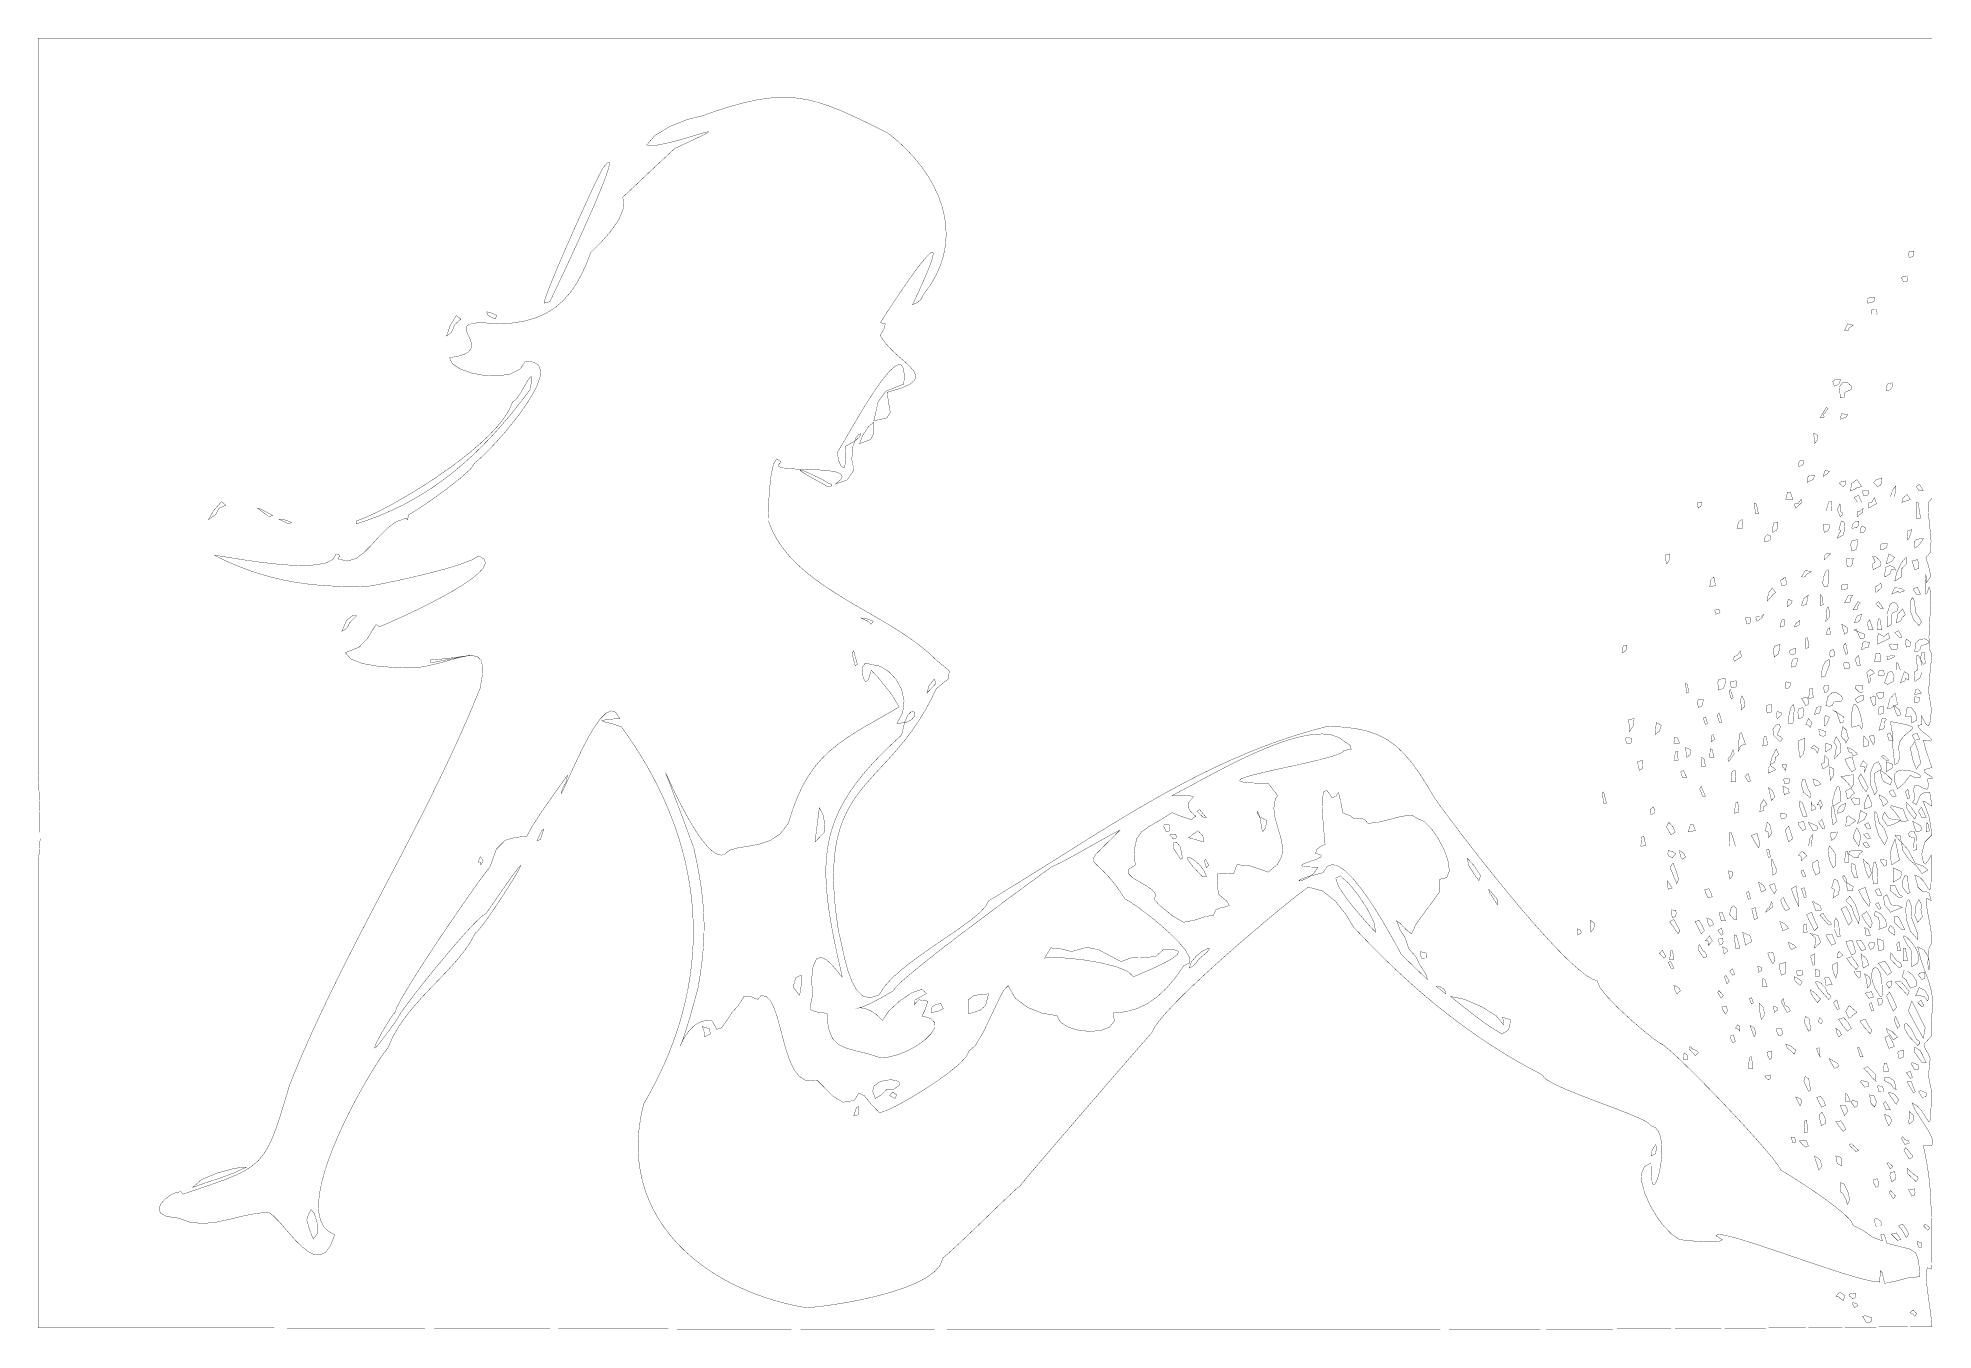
# Model space of a CAD drawing. Extents: x -9.2 to 9.2, y -6.3 to 6.2.
import ezdxf

# ---------------------------------------------------------------- set-up
doc = ezdxf.new("R2010")
doc.units = 0
doc.header["$LTSCALE"] = 0.000394
doc.layers.add('OUTLINE', color=7, linetype='CONTINUOUS')

msp = doc.modelspace()

# ---------------------------------------------------------------- linework, layer by layer
at = {"layer": 'OUTLINE', "color": 7, "linetype": 'CONTINUOUS', "const_width": 0.003}
for points in [[(-9.1795, -6.256), (-9.179495, -6.14326), (-9.179479, -6.030487), (-9.179453, -5.917681), (-9.179419, -5.804838), (-9.179377, -5.691957), (-9.179328, -5.579036), (-9.179273, -5.466072), (-9.179212, -5.353064), (-9.179147, -5.240009), (-9.179078, -5.126906), (-9.179007, -5.013752), (-9.178933, -4.900546), (-9.178858, -4.787285), (-9.178783, -4.673967), (-9.178709, -4.56059), (-9.178636, -4.447152), (-9.178565, -4.333651), (-9.178498, -4.220085), (-9.178434, -4.106452), (-9.178375, -3.99275), (-9.178322, -3.878977), (-9.178275, -3.76513), (-9.178235, -3.651208), (-9.178204, -3.537208), (-9.178182, -3.423129), (-9.178169, -3.308968), (-9.178167, -3.194724), (-9.178177, -3.080394), (-9.178199, -2.965976), (-9.178234, -2.851469), (-9.178284, -2.736869), (-9.178348, -2.622176), (-9.178428, -2.507387), (-9.178525, -2.392499), (-9.178639, -2.277512), (-9.178771, -2.162422), (-9.178922, -2.047228), (-9.179094, -1.931928), (-9.179286, -1.816519), (-9.1795, -1.701), (-9.1795, -1.701), (-9.165908, -1.654082), (-9.16052, -1.533082), (-9.161133, -1.367633), (-9.165541, -1.187367), (-9.171541, -1.021918), (-9.176929, -0.900918), (-9.1795, -0.854), (-9.1795, -0.739516), (-9.1795, -0.625032), (-9.1795, -0.510548), (-9.1795, -0.396065), (-9.1795, -0.281581), (-9.1795, -0.167097), (-9.1795, -0.052613), (-9.1795, 0.061871), (-9.1795, 0.176355), (-9.1795, 0.290839), (-9.1795, 0.405323), (-9.1795, 0.519806), (-9.1795, 0.63429), (-9.1795, 0.748774), (-9.1795, 0.863258), (-9.1795, 0.977742), (-9.1795, 1.092226), (-9.1795, 1.20671), (-9.1795, 1.321194), (-9.1795, 1.435677), (-9.1795, 1.550161), (-9.1795, 1.664645), (-9.1795, 1.779129), (-9.1795, 1.893613), (-9.1795, 2.008097), (-9.1795, 2.122581), (-9.1795, 2.237065), (-9.1795, 2.351548), (-9.1795, 2.466032), (-9.1795, 2.580516), (-9.1795, 2.695), (-9.1795, 2.809484), (-9.1795, 2.923968), (-9.1795, 3.038452), (-9.1795, 3.152935), (-9.1795, 3.267419), (-9.1795, 3.381903), (-9.1795, 3.496387), (-9.1795, 3.610871), (-9.1795, 3.725355), (-9.1795, 3.839839), (-9.1795, 3.954323), (-9.1795, 4.068806), (-9.1795, 4.18329), (-9.1795, 4.297774), (-9.1795, 4.412258), (-9.1795, 4.526742), (-9.1795, 4.641226), (-9.1795, 4.75571), (-9.1795, 4.870194), (-9.1795, 4.984677), (-9.1795, 5.099161), (-9.1795, 5.213645), (-9.1795, 5.328129), (-9.1795, 5.442613), (-9.1795, 5.557097), (-9.1795, 5.671581), (-9.1795, 5.786065), (-9.1795, 5.900548), (-9.1795, 6.015032), (-9.1795, 6.129516), (-9.1795, 6.244), (-9.1795, 6.244), (-9.067574, 6.244), (-8.95566, 6.244), (-8.843758, 6.244), (-8.731869, 6.244), (-8.619992, 6.244), (-8.508127, 6.244), (-8.396274, 6.244), (-8.284432, 6.244), (-8.172601, 6.244), (-8.060781, 6.244), (-7.948971, 6.244), (-7.837173, 6.244), (-7.725384, 6.244), (-7.613606, 6.244), (-7.501837, 6.244), (-7.390078, 6.244), (-7.278328, 6.244), (-7.166588, 6.244), (-7.054856, 6.244), (-6.943134, 6.244), (-6.831419, 6.244), (-6.719713, 6.244), (-6.608015, 6.244), (-6.496325, 6.244), (-6.384643, 6.244), (-6.272968, 6.244), (-6.1613, 6.244), (-6.049639, 6.244), (-5.937985, 6.244), (-5.826337, 6.244), (-5.714695, 6.244), (-5.60306, 6.244), (-5.491431, 6.244), (-5.379807, 6.244), (-5.268188, 6.244), (-5.156575, 6.244), (-5.044966, 6.244), (-4.933363, 6.244), (-4.821764, 6.244), (-4.710169, 6.244), (-4.598578, 6.244), (-4.486991, 6.244), (-4.375408, 6.244), (-4.263828, 6.244), (-4.152251, 6.244), (-4.040678, 6.244), (-3.929107, 6.244), (-3.817538, 6.244), (-3.705972, 6.244), (-3.594408, 6.244), (-3.482846, 6.244), (-3.371285, 6.244), (-3.259726, 6.244), (-3.148168, 6.244), (-3.036611, 6.244), (-2.925054, 6.244), (-2.813499, 6.244), (-2.701943, 6.244), (-2.590388, 6.244), (-2.478832, 6.244), (-2.367276, 6.244), (-2.25572, 6.244), (-2.144162, 6.244), (-2.032604, 6.244), (-1.921044, 6.244), (-1.809483, 6.244), (-1.697921, 6.244), (-1.586356, 6.244), (-1.474789, 6.244), (-1.36322, 6.244), (-1.251648, 6.244), (-1.140074, 6.244), (-1.028496, 6.244), (-0.916915, 6.244), (-0.805331, 6.244), (-0.693743, 6.244), (-0.582151, 6.244), (-0.470555, 6.244), (-0.358955, 6.244), (-0.24735, 6.244), (-0.13574, 6.244), (-0.024125, 6.244), (0.087495, 6.244), (0.199121, 6.244), (0.310752, 6.244), (0.422389, 6.244), (0.534032, 6.244), (0.645682, 6.244), (0.757338, 6.244), (0.869001, 6.244), (0.980671, 6.244), (1.092348, 6.244), (1.204033, 6.244), (1.315725, 6.244), (1.427425, 6.244), (1.539133, 6.244), (1.65085, 6.244), (1.762575, 6.244), (1.87431, 6.244), (1.986053, 6.244), (2.097805, 6.244), (2.209567, 6.244), (2.321338, 6.244), (2.433119, 6.244), (2.544911, 6.244), (2.656713, 6.244), (2.768525, 6.244), (2.880348, 6.244), (2.992182, 6.244), (3.104028, 6.244), (3.215885, 6.244), (3.327753, 6.244), (3.439634, 6.244), (3.551526, 6.244), (3.663431, 6.244), (3.775348, 6.244), (3.887279, 6.244), (3.999222, 6.244), (4.111178, 6.244), (4.223148, 6.244), (4.335132, 6.244), (4.447129, 6.244), (4.559141, 6.244), (4.671167, 6.244), (4.783207, 6.244), (4.895262, 6.244), (5.007332, 6.244), (5.119418, 6.244), (5.231519, 6.244), (5.343635, 6.244), (5.455768, 6.244), (5.567916, 6.244), (5.680081, 6.244), (5.792262, 6.244), (5.904461, 6.244), (6.016676, 6.244), (6.128908, 6.244), (6.241158, 6.244), (6.353425, 6.244), (6.465711, 6.244), (6.578014, 6.244), (6.690336, 6.244), (6.802676, 6.244), (6.915035, 6.244), (7.027414, 6.244), (7.139811, 6.244), (7.252228, 6.244), (7.364664, 6.244), (7.47712, 6.244), (7.589597, 6.244), (7.702093, 6.244), (7.81461, 6.244), (7.927148, 6.244), (8.039707, 6.244), (8.152288, 6.244), (8.264889, 6.244), (8.377512, 6.244), (8.490158, 6.244), (8.602825, 6.244), (8.715514, 6.244), (8.828226, 6.244), (8.940961, 6.244), (9.053719, 6.244), (9.1665, 6.244), (9.1665, 6.244), (9.1665, 6.119478), (9.1665, 5.996036), (9.1665, 5.87363), (9.1665, 5.752216), (9.1665, 5.63175), (9.1665, 5.512188), (9.1665, 5.393485), (9.1665, 5.275598), (9.1665, 5.158482), (9.1665, 5.042094), (9.1665, 4.926389), (9.1665, 4.811323), (9.1665, 4.696852), (9.1665, 4.582932), (9.1665, 4.469519), (9.1665, 4.356569), (9.1665, 4.244037), (9.1665, 4.13188), (9.1665, 4.020053), (9.1665, 3.908513), (9.1665, 3.797215), (9.1665, 3.686115), (9.1665, 3.575169), (9.1665, 3.464333), (9.1665, 3.353563), (9.1665, 3.242815), (9.1665, 3.132044), (9.1665, 3.021207), (9.1665, 2.910259), (9.1665, 2.799157), (9.1665, 2.687856), (9.1665, 2.576312), (9.1665, 2.464481), (9.1665, 2.352319), (9.1665, 2.239782), (9.1665, 2.126826), (9.1665, 2.013406), (9.1665, 1.899479), (9.1665, 1.785), (9.1665, 1.785), (9.132264, 1.743986), (9.130944, 1.640889), (9.145125, 1.505625), (9.157389, 1.368111), (9.150319, 1.258264), (9.1065, 1.206), (9.130648, 1.135778), (9.155685, 1.024222), (9.1105, 0.966), (9.109222, 1.028395), (9.106198, 1.041531), (9.102648, 1.019333), (9.099789, 0.975728), (9.09884, 0.924642), (9.101019, 0.88), (9.107543, 0.855728), (9.11963, 0.865753), (9.1385, 0.924), (9.155227, 0.87563), (9.153981, 0.754704), (9.144625, 0.5975), (9.137019, 0.440296), (9.141023, 0.31937), (9.1665, 0.271), (9.150685, 0.134593), (9.133315, -0.088259), (9.1595, -0.256), (9.154037, -0.355918), (9.143036, -0.407464), (9.128279, -0.421726), (9.111548, -0.409792), (9.094625, -0.38275), (9.079292, -0.351688), (9.067331, -0.327694), (9.060524, -0.321856), (9.060653, -0.345262), (9.0695, -0.409), (9.029497, -0.420204), (9.042252, -0.448429), (9.084483, -0.485592), (9.132905, -0.523612), (9.164238, -0.554408), (9.155197, -0.569898), (9.0825, -0.562), (9.1045, -0.646667), (9.1345, -0.736667), (9.1665, -0.826), (9.094292, -0.845681), (9.091167, -0.869444), (9.124875, -0.893875), (9.163167, -0.915556), (9.173792, -0.931069), (9.1245, -0.937), (9.131967, -1.010428), (9.118609, -1.036359), (9.091541, -1.031518), (9.057875, -1.012625), (9.024725, -0.996404), (8.999203, -0.999578), (8.988424, -1.038869), (8.9995, -1.131), (8.976241, -1.163259), (9.014093, -1.186407), (9.0555, -1.09), (9.098056, -1.066778), (9.144611, -1.068222), (9.1665, -1.201), (9.089796, -1.152728), (9.076788, -1.152984), (9.102132, -1.205176), (9.140484, -1.312712), (9.1665, -1.479), (9.096722, -1.548333), (9.066278, -1.666333), (9.0825, -1.743), (9.100685, -1.763963), (9.135981, -1.720037), (9.1595, -1.673), (9.158984, -1.841597), (9.156707, -1.946959), (9.151574, -2.000444), (9.14249, -2.013412), (9.128361, -1.997218), (9.108093, -1.963222), (9.080589, -1.922782), (9.044757, -1.887255), (8.9995, -1.868), (9.03054, -1.9852), (9.06806, -2.02296), (9.10606, -2.02712), (9.13854, -2.04352), (9.1595, -2.118), (9.117392, -2.093755), (9.1088, -2.133551), (9.121322, -2.217184), (9.142555, -2.324449), (9.160098, -2.435143), (9.161547, -2.529061), (9.1345, -2.586), (9.12658, -2.714988), (9.129453, -2.777719), (9.136943, -2.788465), (9.142875, -2.7615), (9.141072, -2.711098), (9.125359, -2.651531), (9.089561, -2.597074), (9.0275, -2.562), (9.056444, -2.682292), (9.095056, -2.791333), (9.134, -2.896875), (9.163944, -3.006667), (9.175556, -3.128458), (9.1595, -3.27), (9.157389, -3.316704), (9.158611, -3.43163), (9.0965, -3.499), (9.092463, -3.531778), (9.10887, -3.566556), (9.1315, -3.604), (9.148537, -3.650407), (9.131796, -3.813926), (9.1595, -3.951), (9.157398, -4.107978), (9.153577, -4.204602), (9.146759, -4.251407), (9.13567, -4.258929), (9.119034, -4.237701), (9.095574, -4.198259), (9.064016, -4.151139), (9.023083, -4.106874), (8.9715, -4.076), (9.005347, -4.149875), (9.067611, -4.246333), (9.132375, -4.347125), (9.173722, -4.434), (9.165736, -4.488708), (9.0825, -4.493), (9.104136, -4.595642), (9.121888, -4.693173), (9.136019, -4.791), (9.146791, -4.894531), (9.154468, -5.009173), (9.159315, -5.140333), (9.161593, -5.29342), (9.161567, -5.47384), (9.1595, -5.687), (9.120366, -5.675616), (9.109093, -5.737593), (9.116875, -5.849125), (9.134907, -5.986407), (9.154384, -6.125634), (9.1665, -6.243), (9.056058, -6.244248), (8.945562, -6.245469), (8.835012, -6.246662), (8.72441, -6.247828), (8.613755, -6.248968), (8.503049, -6.25008), (8.392292, -6.251166), (8.281485, -6.252226), (8.170628, -6.25326), (8.059723, -6.254269), (7.94877, -6.255252), (7.837769, -6.25621), (7.726722, -6.257142), (7.615628, -6.258051), (7.504489, -6.258934), (7.393306, -6.259794), (7.282078, -6.26063), (7.170807, -6.261441), (7.059494, -6.26223), (6.948139, -6.262995), (6.836742, -6.263737), (6.725305, -6.264457), (6.613827, -6.265154), (6.502311, -6.265829), (6.390756, -6.266482), (6.279163, -6.267113), (6.167533, -6.267723), (6.055866, -6.268311), (5.944164, -6.268879), (5.832426, -6.269425), (5.720654, -6.269952), (5.608849, -6.270458), (5.49701, -6.270944), (5.385138, -6.27141), (5.273235, -6.271856), (5.161301, -6.272284), (5.049336, -6.272692), (4.937342, -6.273082), (4.825319, -6.273453), (4.713267, -6.273806), (4.601188, -6.274141), (4.489081, -6.274458), (4.376948, -6.274757), (4.26479, -6.275039), (4.152607, -6.275304), (4.040399, -6.275553), (3.928168, -6.275784), (3.815914, -6.276), (3.703638, -6.276199), (3.59134, -6.276383), (3.479021, -6.276551), (3.366682, -6.276703), (3.254324, -6.276841), (3.141947, -6.276963), (3.029551, -6.277071), (2.917139, -6.277165), (2.804709, -6.277245), (2.692263, -6.277311), (2.579802, -6.277363), (2.467326, -6.277402), (2.354836, -6.277428), (2.242333, -6.27744), (2.129816, -6.277441), (2.017288, -6.277429), (1.904749, -6.277404), (1.792199, -6.277368), (1.679639, -6.27732), (1.567069, -6.277261), (1.454491, -6.277191), (1.341905, -6.27711), (1.229312, -6.277018), (1.116712, -6.276916), (1.004106, -6.276803), (0.891495, -6.276681), (0.778879, -6.276549), (0.66626, -6.276407), (0.553637, -6.276257), (0.441012, -6.276097), (0.328385, -6.275929), (0.215757, -6.275753), (0.103128, -6.275568), (-0.0095, -6.275375), (-0.122127, -6.275175), (-0.234753, -6.274967), (-0.347377, -6.274752), (-0.459998, -6.274529), (-0.572615, -6.274301), (-0.685228, -6.274065), (-0.797836, -6.273824), (-0.910438, -6.273577), (-1.023034, -6.273323), (-1.135623, -6.273065), (-1.248204, -6.272801), (-1.360776, -6.272532), (-1.47334, -6.272258), (-1.585894, -6.27198), (-1.698438, -6.271698), (-1.81097, -6.271412), (-1.923491, -6.271121), (-2.035999, -6.270828), (-2.148494, -6.270531), (-2.260976, -6.270231), (-2.373442, -6.269928), (-2.485894, -6.269623), (-2.59833, -6.269316), (-2.710749, -6.269006), (-2.823151, -6.268695), (-2.935535, -6.268382), (-3.047901, -6.268068), (-3.160247, -6.267753), (-3.272574, -6.267437), (-3.384879, -6.26712), (-3.497164, -6.266803), (-3.609426, -6.266486), (-3.721666, -6.26617), (-3.833883, -6.265853), (-3.946075, -6.265538), (-4.058243, -6.265223), (-4.170385, -6.264909), (-4.282502, -6.264597), (-4.394591, -6.264287), (-4.506653, -6.263978), (-4.618688, -6.263672), (-4.730693, -6.263368), (-4.842669, -6.263066), (-4.954614, -6.262768), (-5.066529, -6.262473), (-5.178413, -6.262181), (-5.290264, -6.261892), (-5.402082, -6.261608), (-5.513867, -6.261328), (-5.625618, -6.261052), (-5.737333, -6.26078), (-5.849014, -6.260514), (-5.960657, -6.260252), (-6.072264, -6.259996), (-6.183834, -6.259746), (-6.295365, -6.259501), (-6.406857, -6.259263), (-6.518309, -6.259031), (-6.629721, -6.258805), (-6.741092, -6.258586), (-6.852422, -6.258375), (-6.963708, -6.25817), (-7.074952, -6.257973), (-7.186152, -6.257784), (-7.297308, -6.257604), (-7.408419, -6.257431), (-7.519484, -6.257267), (-7.630502, -6.257112), (-7.741473, -6.256965), (-7.852397, -6.256829), (-7.963272, -6.256701), (-8.074097, -6.256584), (-8.184873, -6.256476), (-8.295598, -6.256379), (-8.406273, -6.256292), (-8.516895, -6.256216), (-8.627464, -6.256151), (-8.737981, -6.256097), (-8.848443, -6.256055), (-8.958851, -6.256025), (-9.069203, -6.256006), (-9.1795, -6.256)], [(-1.1115, 0.563), (-1.123722, 0.578556), (-1.148611, 0.594111), (-1.2075, 0.623), (-1.148389, 0.614333), (-1.087944, 0.591)], [(-5.3755, 0.188), (-5.3755, 0.197037), (-5.3755, 0.206296), (-5.3755, 0.216), (-5.284051, 0.223748), (-5.196268, 0.233344), (-5.118397, 0.243216), (-5.056684, 0.251792), (-5.017375, 0.2575), (-5.006716, 0.258768), (-5.030953, 0.254024), (-5.096332, 0.241696), (-5.209099, 0.220212)], [(-1.0285, -4.173), (-1.111641, -4.085766), (-1.176875, -4.006875), (-1.229172, -3.981047), (-1.2735, -4.053), (-1.381452, -4.070264), (-1.480956, -4.011352), (-1.566684, -3.924408), (-1.633308, -3.857576), (-1.6755, -3.859), (-1.74832, -3.855659), (-1.808227, -3.818102), (-1.857391, -3.753031), (-1.897981, -3.667148), (-1.93217, -3.567154), (-1.962125, -3.45975), (-1.990018, -3.351638), (-2.018019, -3.249519), (-2.048297, -3.160094), (-2.083023, -3.090065), (-2.124367, -3.046133), (-2.1745, -3.035), (-2.206969, -3.074547), (-2.26925, -3.049875), (-2.340156, -3.043016), (-2.3985, -3.136), (-2.455316, -3.196792), (-2.509108, -3.281056), (-2.559492, -3.349624), (-2.606084, -3.363328), (-2.6485, -3.283), (-2.698222, -3.277505), (-2.744029, -3.284932), (-2.785779, -3.302777), (-2.823332, -3.328537), (-2.856545, -3.359711), (-2.885276, -3.393795), (-2.909385, -3.428286), (-2.928729, -3.460683), (-2.943166, -3.488482), (-2.952555, -3.50918), (-2.956753, -3.520275), (-2.955621, -3.519265), (-2.949014, -3.503646), (-2.936793, -3.470915), (-2.918815, -3.418571), (-2.894938, -3.34411), (-2.865021, -3.245029), (-2.828923, -3.118827), (-2.7865, -2.963), (-2.7865, -2.963), (-2.764127, -2.825706), (-2.747149, -2.696766), (-2.735509, -2.574316), (-2.729148, -2.456497), (-2.728006, -2.341445), (-2.732027, -2.227299), (-2.74115, -2.112198), (-2.755317, -1.994279), (-2.774471, -1.871681), (-2.798551, -1.742542), (-2.8275, -1.605), (-2.877646, -1.469637), (-2.92206, -1.350396), (-2.960953, -1.246544), (-2.994536, -1.157351), (-3.023021, -1.082086), (-3.04662, -1.020019), (-3.065545, -0.970417), (-3.080008, -0.93255), (-3.090219, -0.905688), (-3.096391, -0.889098), (-3.098735, -0.882051), (-3.097463, -0.883815), (-3.092787, -0.893659), (-3.084918, -0.910853), (-3.074068, -0.934664), (-3.060449, -0.964364), (-3.044273, -0.999219), (-3.02575, -1.0385), (-3.005093, -1.081475), (-2.982514, -1.127414), (-2.958223, -1.175586), (-2.932434, -1.225259), (-2.905357, -1.275702), (-2.877204, -1.326185), (-2.848187, -1.375977), (-2.818517, -1.424346), (-2.788406, -1.470563), (-2.758067, -1.513894), (-2.727709, -1.553611), (-2.697546, -1.588981), (-2.667789, -1.619275), (-2.63865, -1.64376), (-2.610339, -1.661706), (-2.58307, -1.672382), (-2.557053, -1.675057), (-2.5325, -1.669), (-2.478999, -1.627236), (-2.398978, -1.604644), (-2.301308, -1.589417), (-2.194856, -1.569746), (-2.088491, -1.533825), (-1.991083, -1.469845), (-1.9115, -1.366), (-1.868001, -1.227142), (-1.820468, -1.104259), (-1.768632, -0.995603), (-1.712223, -0.899423), (-1.650973, -0.81397), (-1.584614, -0.737496), (-1.512875, -0.66825), (-1.435488, -0.604484), (-1.352185, -0.544448), (-1.262695, -0.486394), (-1.166751, -0.428571), (-1.064083, -0.36923), (-0.954422, -0.306623), (-0.8375, -0.239), (-0.911315, -0.117407), (-1.035352, 0.038407), (-1.1085, 0.116), (-1.137337, 0.02381), (-1.164337, 0.005423), (-1.185092, 0.036679), (-1.195194, 0.093423), (-1.190235, 0.151496), (-1.165806, 0.186741), (-1.1175, 0.175), (-1.024704, 0.155796), (-0.938153, 0.103163), (-0.865316, 0.024571), (-0.813663, -0.07251), (-0.790663, -0.180612), (-0.803786, -0.292265), (-0.8605, -0.4), (-0.772503, -0.389222), (-0.717633, -0.362963), (-0.690574, -0.330333), (-0.686009, -0.300444), (-0.698621, -0.282407), (-0.723093, -0.285333), (-0.754108, -0.318333), (-0.786349, -0.390519), (-0.8145, -0.511), (-0.920775, -0.609392), (-1.017543, -0.704559), (-1.105105, -0.797006), (-1.183764, -0.88724), (-1.253823, -0.975766), (-1.315586, -1.06309), (-1.369354, -1.149718), (-1.41543, -1.236156), (-1.454118, -1.322911), (-1.485721, -1.410487), (-1.51054, -1.499392), (-1.528878, -1.59013), (-1.541039, -1.683209), (-1.547326, -1.779133), (-1.54804, -1.878409), (-1.543486, -1.981543), (-1.533965, -2.089041), (-1.51978, -2.201408), (-1.501234, -2.319151), (-1.478631, -2.442776), (-1.452272, -2.572789), (-1.422461, -2.709695), (-1.3895, -2.854), (-1.3895, -2.854), (-1.409361, -2.835578), (-1.445078, -2.791187), (-1.491225, -2.737141), (-1.542375, -2.68975), (-1.593104, -2.665328), (-1.637984, -2.680188), (-1.671592, -2.750641), (-1.6885, -2.893), (-1.674676, -3.006338), (-1.686907, -3.086037), (-1.70225, -3.139125), (-1.697759, -3.17263), (-1.650491, -3.193579), (-1.5375, -3.209), (-1.524316, -3.352198), (-1.486643, -3.448464), (-1.427296, -3.509516), (-1.349092, -3.547076), (-1.254847, -3.572863), (-1.147378, -3.598598), (-1.0295, -3.636), (-0.944821, -3.632925), (-0.851388, -3.60984), (-0.756107, -3.571155), (-0.665884, -3.52128), (-0.587625, -3.464625), (-0.528236, -3.4056), (-0.494623, -3.348615), (-0.493692, -3.29808), (-0.532349, -3.258405), (-0.6175, -3.234), (-0.585722, -3.169963), (-0.559944, -3.091037), (-0.6475, -3.077), (-0.69387, -3.126519), (-0.684463, -3.079148), (-0.5735, -3.016), (-0.618572, -2.975952), (-0.717116, -3.010016), (-0.835724, -3.090304), (-0.940988, -3.188928), (-0.9995, -3.278), (-1.060457, -3.21873), (-1.116843, -3.182382), (-1.165476, -3.163515), (-1.203172, -3.15669), (-1.22675, -3.156464), (-1.233027, -3.157396), (-1.218819, -3.154046), (-1.180946, -3.140972), (-1.116223, -3.112734), (-1.021468, -3.06389), (-0.8935, -2.989), (-0.8935, -2.989), (-0.87434, -2.959385), (-0.824313, -2.909344), (-0.747848, -2.841959), (-0.649375, -2.760312), (-0.533324, -2.667486), (-0.404125, -2.566563), (-0.266207, -2.460623), (-0.124, -2.35275), (0.018066, -2.246025), (0.155562, -2.143531), (0.284059, -2.04835), (0.399125, -1.963563), (0.496332, -1.892252), (0.57125, -1.8375), (0.619449, -1.802389), (0.6365, -1.79), (0.73166, -1.745784), (0.8981, -1.654672), (1.08326, -1.550168), (1.23458, -1.465776), (1.2995, -1.435), (1.205762, -1.5294), (1.134593, -1.59912), (1.084563, -1.649438), (1.054241, -1.68563), (1.042197, -1.712975), (1.047, -1.73675), (1.06722, -1.762234), (1.101426, -1.794704), (1.148188, -1.839438), (1.206074, -1.901713), (1.273655, -1.986808), (1.3495, -2.1), (1.401748, -2.129428), (1.480684, -2.183504), (1.576696, -2.255916), (1.680172, -2.340352), (1.7815, -2.4305), (1.871068, -2.520048), (1.939264, -2.602684), (1.976476, -2.672096), (1.973092, -2.721972), (1.9195, -2.746), (1.837905, -2.862682), (1.75213, -2.963621), (1.661544, -3.048012), (1.565517, -3.11505), (1.463421, -3.16393), (1.354625, -3.193848), (1.2385, -3.204), (1.245059, -3.286373), (1.198719, -3.342672), (1.115207, -3.374666), (1.01025, -3.384125), (0.899574, -3.372818), (0.798906, -3.342516), (0.723973, -3.294986), (0.6905, -3.232), (0.544875, -3.206203), (0.403, -3.150125), (0.286625, -3.061984), (0.2175, -2.94), (0.174356, -2.985296), (0.115019, -3.099037), (0.045625, -3.248), (-0.027685, -3.398963), (-0.098773, -3.518704), (-0.1615, -3.574), (-0.185866, -3.626641), (-0.252134, -3.696606), (-0.350056, -3.777963), (-0.469385, -3.864776), (-0.599874, -3.951112), (-0.731278, -4.031037), (-0.853348, -4.098616), (-0.955837, -4.147915)], [(-1.2645, 0.16), (-1.294574, 0.276259), (-1.279759, 0.307407), (-1.2425, 0.173), (-1.249537, 0.168963), (-1.256796, 0.164704)], [(-0.5695, -0.104), (-0.54913, -0.033444), (-0.49787, 0.030444), (-0.4815, -0.011), (-0.510537, -0.042), (-0.539796, -0.073)], [(1.9165, -2.326), (1.807056, -2.262444), (1.686944, -2.164222), (1.6315, -2.104), (1.648285, -2.058646), (1.617656, -2.015297), (1.557637, -1.973518), (1.48625, -1.932875), (1.42152, -1.892936), (1.381469, -1.853266), (1.384121, -1.813432), (1.4475, -1.773), (1.440616, -1.619389), (1.462093, -1.517444), (1.510625, -1.449), (1.584907, -1.395889), (1.683634, -1.339944), (1.8055, -1.263), (1.878426, -1.293852), (1.991574, -1.331815), (2.0345, -1.298), (1.980541, -1.248389), (1.959708, -1.207592), (1.962167, -1.174763), (1.978084, -1.149056), (1.997625, -1.129625), (2.010956, -1.115624), (2.008243, -1.106207), (1.979652, -1.100528), (1.915349, -1.097741), (1.8055, -1.097), (1.873674, -1.062162), (1.954229, -1.019163), (2.04545, -0.969743), (2.14562, -0.915645), (2.253023, -0.85861), (2.365944, -0.800379), (2.482666, -0.742694), (2.601475, -0.687297), (2.720653, -0.635928), (2.838486, -0.59033), (2.953257, -0.552244), (3.06325, -0.523411), (3.166751, -0.505573), (3.262041, -0.500471), (3.347407, -0.509848), (3.421132, -0.535443), (3.4815, -0.579), (3.530907, -0.610185), (3.540093, -0.651815), (3.4715, -0.659), (3.462478, -0.673054), (3.4368, -0.688238), (3.396547, -0.704388), (3.3438, -0.721342), (3.280639, -0.738936), (3.209147, -0.757007), (3.131404, -0.775391), (3.04949, -0.793926), (2.965488, -0.812448), (2.881478, -0.830793), (2.799541, -0.8488), (2.721758, -0.866304), (2.65021, -0.883142), (2.586979, -0.899152), (2.534145, -0.914169), (2.493789, -0.928031), (2.467993, -0.940574), (2.458837, -0.951635), (2.468402, -0.961051), (2.49877, -0.968659), (2.552022, -0.974295), (2.630238, -0.977797), (2.7355, -0.979), (2.7355, -0.979), (2.774537, -1.029963), (2.82913, -1.09737), (2.8055, -1.131), (2.790639, -1.22065), (2.802859, -1.313641), (2.829494, -1.408154), (2.857875, -1.502375), (2.875334, -1.594486), (2.869203, -1.682672), (2.826814, -1.765115), (2.7355, -1.84), (2.674469, -1.817578), (2.548, -1.775375), (2.432031, -1.768984), (2.4025, -1.854), (2.282031, -1.849625), (2.24125, -1.85875), (2.243594, -1.91475), (2.2525, -2.051), (2.340833, -2.126671), (2.358167, -2.16237), (2.329, -2.175625), (2.277833, -2.183963), (2.229167, -2.204912), (2.2075, -2.256), (2.121167, -2.272593), (2.026167, -2.304741)], [(4.2775, -2.881), (4.1935, -2.799963), (4.1095, -2.718704), (4.0255, -2.637), (4.015943, -2.619713), (3.990494, -2.572294), (3.951414, -2.500767), (3.900964, -2.411152), (3.841404, -2.309471), (3.774996, -2.201746), (3.704, -2.094), (3.630678, -1.992254), (3.55729, -1.902529), (3.486098, -1.830848), (3.419362, -1.783233), (3.359343, -1.765706), (3.308302, -1.784287), (3.2685, -1.845), (3.119057, -1.885044), (3.047036, -1.912248), (3.034474, -1.924793), (3.063404, -1.92086), (3.115862, -1.89863), (3.173882, -1.856283), (3.2195, -1.792), (3.121931, -1.789781), (3.071671, -1.783573), (3.059305, -1.774047), (3.075416, -1.761875), (3.110586, -1.747729), (3.155398, -1.732279), (3.200435, -1.716199), (3.236281, -1.700159), (3.253519, -1.684832), (3.242731, -1.670888), (3.1945, -1.659), (3.209722, -1.619111), (3.245611, -1.589222), (3.2875, -1.572), (3.283775, -1.526035), (3.275328, -1.438469), (3.266248, -1.328543), (3.260625, -1.2155), (3.262549, -1.118582), (3.276109, -1.057031), (3.305396, -1.05009), (3.3545, -1.117), (3.392788, -1.106576), (3.409524, -1.078008), (3.417716, -1.069552), (3.430372, -1.119464), (3.4605, -1.266), (3.533463, -1.294444), (3.55887, -1.316889), (3.6665, -1.326), (3.70188, -1.366259), (3.791204, -1.360074), (3.90925, -1.33), (4.030796, -1.298593), (4.13062, -1.288407), (4.1835, -1.322), (4.246916, -1.348455), (4.316766, -1.417953), (4.384576, -1.515693), (4.441875, -1.626875), (4.480189, -1.736697), (4.491047, -1.830359), (4.465975, -1.893061), (4.3965, -1.91), (4.396204, -1.951296), (4.395463, -1.993037), (4.3945, -2.035), (4.2705, -2.203667), (4.169833, -2.343), (4.1245, -2.437), (4.074156, -2.399375), (4.01275, -2.334), (3.980219, -2.312125), (4.0165, -2.405), (4.059833, -2.469296), (4.1005, -2.586037), (4.1665, -2.659), (4.204167, -2.735), (4.263167, -2.827667)], [(-4.8895, -1.77), (-4.891648, -1.746111), (-4.900019, -1.741556), (-4.9175, -1.743), (-4.895352, -1.689111), (-4.866981, -1.732556)], [(4.7775, -1.923), (4.725981, -1.851185), (4.679352, -1.777148), (4.6645, -1.706), (4.728019, -1.774259), (4.793981, -1.872741)], [(3.7775, -2.423), (3.746485, -2.39081), (3.672526, -2.309484), (3.577821, -2.199312), (3.484567, -2.080586), (3.414964, -1.973598), (3.391208, -1.898638), (3.4355, -1.876), (3.518492, -1.951512), (3.613196, -2.068976), (3.700604, -2.203384), (3.761708, -2.329728)], [(4.9575, -2.159), (4.877907, -2.033481), (4.872759, -2.004185), (4.9625, -2.112), (4.961204, -2.127296), (4.959463, -2.143037)], [(1.9715, -2.77), (1.991643, -2.710257), (2.039827, -2.653644), (2.097684, -2.607948), (2.146847, -2.58095), (2.168949, -2.580437), (2.145622, -2.614192), (2.0585, -2.69), (2.036611, -2.723852), (2.004722, -2.752148)], [(4.2215, -2.673), (4.207056, -2.625407), (4.209278, -2.612926), (4.2635, -2.618), (4.272611, -2.65937), (4.263722, -2.672296)], [(4.4575, -3.02), (4.427204, -2.996704), (4.396463, -2.972963), (4.3655, -2.949), (4.404241, -2.952519), (4.444093, -2.977815)], [(4.9995, -3.409), (4.868719, -3.32725), (4.74225, -3.235), (4.620656, -3.139), (4.5045, -3.046), (4.632172, -3.071266), (4.799875, -3.142375), (4.947891, -3.234297), (5.0165, -3.322), (5.018278, -3.289852), (5.004722, -3.246148), (5.0825, -3.27), (5.075648, -3.338037), (5.057685, -3.374296)], [(-2.7225, -3.437), (-2.728093, -3.387259), (-2.734574, -3.361074), (-2.7475, -3.336), (-2.675241, -3.35863), (-2.667426, -3.409037)], [(-1.2785, -4.201), (-1.25113, -4.121593), (-1.23087, -4.109741), (-1.2355, -4.193), (-1.249537, -4.195296), (-1.263796, -4.198037)], [(-6.5145, -5.395), (-6.546167, -5.314111), (-6.5765, -5.212556), (-6.5595, -5.155), (-6.53466, -5.110552), (-6.50046, -5.155816), (-6.47418, -5.247304), (-6.4731, -5.341528)]]:
    msp.add_lwpolyline(points, close=True, dxfattribs=at)
at = {"layer": 'OUTLINE', "linetype": 'CONTINUOUS', "const_width": 0.003}
for points in [[(-1.7365, -6.062), (-1.840176, -6.042767), (-1.942933, -6.019381), (-2.044473, -5.991883), (-2.144497, -5.960315), (-2.242706, -5.924716), (-2.338801, -5.885129), (-2.432484, -5.841594), (-2.523456, -5.794152), (-2.611418, -5.742844), (-2.696072, -5.687711), (-2.777118, -5.628794), (-2.854258, -5.566134), (-2.927193, -5.499773), (-2.995625, -5.42975), (-3.059254, -5.356108), (-3.117783, -5.278886), (-3.170911, -5.198127), (-3.218341, -5.113871), (-3.259774, -5.026159), (-3.294911, -4.935032), (-3.323453, -4.840531), (-3.345102, -4.742698), (-3.359558, -4.641572), (-3.366523, -4.537195), (-3.365699, -4.429609), (-3.356786, -4.318853), (-3.339486, -4.20497), (-3.3135, -4.088), (-3.3135, -4.088), (-3.25593, -3.986901), (-3.202049, -3.885454), (-3.151852, -3.783689), (-3.105335, -3.681634), (-3.062493, -3.579316), (-3.023319, -3.476764), (-2.987811, -3.374006), (-2.955961, -3.27107), (-2.927766, -3.167984), (-2.90322, -3.064777), (-2.882318, -2.961477), (-2.865056, -2.858111), (-2.851427, -2.754708), (-2.841428, -2.651297), (-2.835054, -2.547905), (-2.832298, -2.44456), (-2.833157, -2.34129), (-2.837625, -2.238125), (-2.845697, -2.135091), (-2.857368, -2.032218), (-2.872634, -1.929533), (-2.891488, -1.827064), (-2.913927, -1.72484), (-2.939944, -1.622889), (-2.969536, -1.521238), (-3.002697, -1.419917), (-3.039422, -1.318953), (-3.079706, -1.218374), (-3.123544, -1.118209), (-3.170931, -1.018486), (-3.221861, -0.919233), (-3.276331, -0.820477), (-3.334335, -0.722248), (-3.395868, -0.624574), (-3.460924, -0.527481), (-3.5295, -0.431), (-3.5295, -0.431), (-3.61142, -0.403856), (-3.68446, -0.385928), (-3.71814, -0.373472), (-3.68198, -0.362744), (-3.5455, -0.35), (-3.582872, -0.291112), (-3.62741, -0.27649), (-3.67744, -0.299277), (-3.731288, -0.352616), (-3.78728, -0.42965), (-3.843741, -0.523519), (-3.898998, -0.627368), (-3.951377, -0.734339), (-3.999203, -0.837573), (-4.040803, -0.930214), (-4.074501, -1.005404), (-4.098625, -1.056285), (-4.1115, -1.076), (-4.095241, -1.020852), (-4.065426, -0.967481), (-4.0505, -0.901), (-4.109716, -0.982824), (-4.205748, -1.117592), (-4.311572, -1.270648), (-4.400164, -1.407336), (-4.4445, -1.493), (-4.555469, -1.50325), (-4.655, -1.5315), (-4.739531, -1.61675), (-4.8055, -1.798), (-4.824183, -1.81767), (-4.864902, -1.870627), (-4.92395, -1.951646), (-4.997617, -2.055504), (-5.082195, -2.176978), (-5.173975, -2.310843), (-5.26925, -2.451875), (-5.36431, -2.594851), (-5.455448, -2.734548), (-5.538955, -2.865741), (-5.611122, -2.983206), (-5.668241, -3.08172), (-5.706603, -3.156059), (-5.7225, -3.201), (-5.736731, -3.215778), (-5.760583, -3.249463), (-5.790719, -3.296465), (-5.823802, -3.351192), (-5.856494, -3.408055), (-5.885459, -3.461463), (-5.907358, -3.505827), (-5.918855, -3.535554), (-5.916612, -3.545056), (-5.897293, -3.528742), (-5.857559, -3.481022), (-5.794074, -3.396305), (-5.7035, -3.269), (-5.7035, -3.269), (-5.681257, -3.227745), (-5.62904, -3.152334), (-5.553076, -3.05066), (-5.45959, -2.930617), (-5.354807, -2.800097), (-5.244953, -2.666994), (-5.136253, -2.539201), (-5.034932, -2.424612), (-4.947216, -2.33112), (-4.87933, -2.266618), (-4.8375, -2.239), (-4.751853, -2.113983), (-4.680556, -2.011089), (-4.622712, -1.928872), (-4.577427, -1.865887), (-4.543804, -1.820688), (-4.520949, -1.79183), (-4.507966, -1.777869), (-4.503959, -1.777357), (-4.508033, -1.788851), (-4.519292, -1.810904), (-4.536841, -1.842071), (-4.559785, -1.880908), (-4.587228, -1.925967), (-4.618274, -1.975805), (-4.652028, -2.028976), (-4.687595, -2.084034), (-4.724078, -2.139534), (-4.760583, -2.194031), (-4.796214, -2.246078), (-4.830076, -2.294232), (-4.861273, -2.337046), (-4.888909, -2.373075), (-4.912089, -2.400874), (-4.929918, -2.418998), (-4.9415, -2.426), (-4.98958, -2.51558), (-5.050139, -2.603722), (-5.120656, -2.691031), (-5.198611, -2.778111), (-5.281483, -2.865566), (-5.36675, -2.954), (-5.451892, -3.044017), (-5.534389, -3.136222), (-5.611719, -3.231219), (-5.681361, -3.329611), (-5.740795, -3.432003), (-5.7875, -3.539), (-5.816976, -3.576825), (-5.854247, -3.629788), (-5.898007, -3.696268), (-5.946949, -3.774641), (-5.999765, -3.863284), (-6.05515, -3.960574), (-6.111796, -4.064889), (-6.168397, -4.174605), (-6.223646, -4.288099), (-6.276236, -4.403749), (-6.32486, -4.519931), (-6.368211, -4.635023), (-6.404984, -4.747402), (-6.43387, -4.855444), (-6.453564, -4.957528), (-6.462758, -5.052029), (-6.460146, -5.137325), (-6.444421, -5.211793), (-6.414276, -5.27381), (-6.368405, -5.321753), (-6.3055, -5.354), (-6.3055, -5.354), (-6.346739, -5.460361), (-6.394162, -5.523968), (-6.446578, -5.550859), (-6.502796, -5.547074), (-6.561626, -5.51865), (-6.621875, -5.471625), (-6.682354, -5.412038), (-6.74187, -5.345926), (-6.799234, -5.279328), (-6.853255, -5.218282), (-6.90274, -5.168827), (-6.9465, -5.137), (-7.070013, -5.147711), (-7.195625, -5.173466), (-7.322375, -5.204697), (-7.449299, -5.231834), (-7.575436, -5.245309), (-7.699824, -5.235554), (-7.8215, -5.193), (-7.8215, -5.193), (-7.936005, -5.176846), (-7.994353, -5.143845), (-8.007796, -5.100185), (-7.987585, -5.052056), (-7.944971, -5.005647), (-7.891204, -4.967148), (-7.837536, -4.942748), (-7.795217, -4.938635), (-7.7755, -4.961), (-7.615557, -4.906891), (-7.478302, -4.859845), (-7.361382, -4.817282), (-7.262445, -4.776621), (-7.179137, -4.735282), (-7.109106, -4.690685), (-7.05, -4.64025), (-6.999465, -4.581397), (-6.955149, -4.511544), (-6.914698, -4.428114), (-6.875761, -4.328524), (-6.835984, -4.210195), (-6.793015, -4.070547), (-6.7445, -3.907), (-6.7445, -3.907), (-6.70155, -3.800602), (-6.657548, -3.694788), (-6.612551, -3.58952), (-6.566617, -3.484759), (-6.519802, -3.380466), (-6.472164, -3.276604), (-6.42376, -3.173135), (-6.374646, -3.070019), (-6.32488, -2.967218), (-6.27452, -2.864694), (-6.223621, -2.762409), (-6.172242, -2.660324), (-6.120439, -2.558401), (-6.068269, -2.456601), (-6.01579, -2.354886), (-5.963059, -2.253218), (-5.910132, -2.151558), (-5.857067, -2.049868), (-5.80392, -1.94811), (-5.75075, -1.846245), (-5.697613, -1.744234), (-5.644566, -1.64204), (-5.591666, -1.539624), (-5.53897, -1.436948), (-5.486536, -1.333973), (-5.43442, -1.230661), (-5.38268, -1.126973), (-5.331373, -1.022871), (-5.280556, -0.918317), (-5.230285, -0.813273), (-5.180618, -0.707699), (-5.131613, -0.601559), (-5.083326, -0.494812), (-5.035814, -0.387421), (-4.989134, -0.279348), (-4.943344, -0.170554), (-4.8985, -0.061), (-4.8985, -0.061), (-4.87649, 0.06314), (-4.873513, 0.152719), (-4.888418, 0.212198), (-4.920057, 0.246041), (-4.967279, 0.258711), (-5.028936, 0.254669), (-5.103877, 0.23838), (-5.190954, 0.214306), (-5.289016, 0.186909), (-5.396915, 0.160653), (-5.5135, 0.14), (-5.611833, 0.140403), (-5.746833, 0.144556), (-5.896, 0.156875), (-6.036833, 0.181778), (-6.146833, 0.223681), (-6.2035, 0.287), (-6.0701, 0.340856), (-5.98734, 0.426248), (-5.93818, 0.509912), (-5.90558, 0.558584), (-5.8725, 0.539), (-5.852864, 0.546558), (-5.803891, 0.56725), (-5.730884, 0.599304), (-5.639147, 0.640947), (-5.533981, 0.690407), (-5.420692, 0.745912), (-5.304581, 0.805689), (-5.190952, 0.867965), (-5.085108, 0.930968), (-4.992352, 0.992926), (-4.917987, 1.052066), (-4.867316, 1.106616), (-4.845643, 1.154803), (-4.858269, 1.194855), (-4.9105, 1.225), (-4.979379, 1.185388), (-5.088127, 1.143661), (-5.224907, 1.101481), (-5.377885, 1.060512), (-5.535226, 1.022414), (-5.685093, 0.988852), (-5.815651, 0.961487), (-5.915065, 0.941982), (-5.9715, 0.932), (-6.097946, 0.928973), (-6.220958, 0.9293), (-6.340975, 0.933245), (-6.458433, 0.941074), (-6.573769, 0.953051), (-6.68742, 0.969442), (-6.799823, 0.990511), (-6.911414, 1.016523), (-7.022632, 1.047742), (-7.133912, 1.084435), (-7.245693, 1.126866), (-7.358409, 1.175299), (-7.4725, 1.23), (-7.450505, 1.228824), (-7.388287, 1.219093), (-7.29375, 1.2035), (-7.174796, 1.184741), (-7.039329, 1.165509), (-6.89525, 1.1485), (-6.750463, 1.136407), (-6.61287, 1.131926), (-6.490375, 1.13775), (-6.39088, 1.156574), (-6.322287, 1.191093), (-6.2925, 1.244), (-6.267426, 1.238889), (-6.258574, 1.223111), (-6.2755, 1.196), (-6.184543, 1.174746), (-6.101719, 1.198656), (-6.024098, 1.255238), (-5.94875, 1.332), (-5.872746, 1.416449), (-5.793156, 1.496094), (-5.707051, 1.558441), (-5.6115, 1.591), (-5.602463, 1.574), (-5.59587, 1.595), (-5.5895, 1.624), (-5.505819, 1.67406), (-5.378056, 1.760148), (-5.232125, 1.865625), (-5.093944, 1.973852), (-4.989431, 2.06819), (-4.9445, 2.132), (-4.910184, 2.158672), (-4.860451, 2.204578), (-4.798924, 2.266552), (-4.729227, 2.341427), (-4.654981, 2.426037), (-4.579812, 2.517216), (-4.507341, 2.611798), (-4.441192, 2.706616), (-4.384988, 2.798504), (-4.342352, 2.884296), (-4.316907, 2.960826), (-4.312276, 3.024928), (-4.332083, 3.073435), (-4.379949, 3.103181), (-4.4595, 3.111), (-4.4595, 3.111), (-4.512328, 3.033508), (-4.605563, 2.987375), (-4.724578, 2.968617), (-4.85475, 2.97325), (-4.981453, 2.997289), (-5.090063, 3.03675), (-5.165953, 3.087648), (-5.1945, 3.146), (-5.109945, 3.160292), (-5.049547, 3.179325), (-5.009915, 3.202275), (-4.987654, 3.22832), (-4.979374, 3.256637), (-4.98168, 3.286402), (-4.991181, 3.316793), (-5.004483, 3.346985), (-5.018195, 3.376157), (-5.028923, 3.403484), (-5.033275, 3.428145), (-5.027858, 3.449314), (-5.00928, 3.466171), (-4.974147, 3.477891), (-4.919068, 3.483651), (-4.84065, 3.482629), (-4.7355, 3.474), (-4.595275, 3.480628), (-4.470011, 3.500149), (-4.358555, 3.532017), (-4.259752, 3.575686), (-4.17245, 3.630612), (-4.095492, 3.696248), (-4.027727, 3.77205), (-3.967999, 3.857471), (-3.915154, 3.951967), (-3.868039, 4.054992), (-3.8255, 4.166), (-3.73306, 4.256592), (-3.63582, 4.366336), (-3.5537, 4.484384), (-3.50662, 4.599888), (-3.5145, 4.702), (-3.4663, 4.747256), (-3.35042, 4.856688), (-3.20814, 4.990792), (-3.08074, 5.110064), (-3.0095, 5.175), (-2.881379, 5.234475), (-2.788066, 5.278615), (-2.726259, 5.309053), (-2.692656, 5.327422), (-2.683956, 5.335355), (-2.696855, 5.334486), (-2.728054, 5.326448), (-2.77425, 5.312875), (-2.832141, 5.295399), (-2.898426, 5.275654), (-2.969802, 5.255274), (-3.042969, 5.235891), (-3.114624, 5.219138), (-3.181465, 5.20665), (-3.240191, 5.20006), (-3.2875, 5.201), (-3.205031, 5.299281), (-3.056, 5.388), (-2.888969, 5.454969), (-2.7525, 5.488), (-2.600678, 5.540837), (-2.462066, 5.58435), (-2.334945, 5.618731), (-2.217594, 5.644172), (-2.108293, 5.660865), (-2.005324, 5.669002), (-1.906966, 5.668775), (-1.8115, 5.660375), (-1.717206, 5.643995), (-1.622363, 5.619826), (-1.525253, 5.588061), (-1.424156, 5.548891), (-1.317352, 5.502508), (-1.203121, 5.449104), (-1.079744, 5.38887), (-0.9455, 5.322), (-0.853378, 5.245798), (-0.768225, 5.165682), (-0.690452, 5.082039), (-0.620466, 4.995252), (-0.558677, 4.905706), (-0.505495, 4.813787), (-0.461327, 4.719877), (-0.426584, 4.624364), (-0.401675, 4.52763), (-0.387008, 4.43006), (-0.382993, 4.33204), (-0.390039, 4.233954), (-0.408555, 4.136187), (-0.43895, 4.039124), (-0.481633, 3.943148), (-0.537013, 3.848645), (-0.6055, 3.756), (-0.624648, 3.711778), (-0.662019, 3.679556), (-0.7085, 3.66), (-0.647015, 3.791424), (-0.597938, 3.900696), (-0.560454, 3.989206), (-0.533746, 4.05834), (-0.516998, 4.109487), (-0.509394, 4.144034), (-0.510117, 4.163368), (-0.518352, 4.168878), (-0.533281, 4.16195), (-0.554089, 4.143974), (-0.57996, 4.116335), (-0.610078, 4.080423), (-0.643625, 4.037625), (-0.679786, 3.989328), (-0.717745, 3.936921), (-0.756686, 3.88179), (-0.795791, 3.825323), (-0.834246, 3.768909), (-0.871233, 3.713935), (-0.905937, 3.661789), (-0.937542, 3.613858), (-0.96523, 3.571529), (-0.988186, 3.536192), (-1.005594, 3.509233), (-1.016638, 3.492039), (-1.0205, 3.486), (-0.972574, 3.472481), (-0.985759, 3.423852), (-1.0225, 3.361), (-0.972322, 3.288122), (-0.911704, 3.222222), (-0.847064, 3.162493), (-0.784823, 3.108128), (-0.731399, 3.058322), (-0.693212, 3.012265), (-0.676681, 2.969153), (-0.688225, 2.928177), (-0.734263, 2.88853), (-0.821215, 2.849407), (-0.9555, 2.81), (-0.938375, 2.697141), (-0.92425, 2.615125), (-0.95775, 2.561797), (-1.0835, 2.535), (-1.042056, 2.719741), (-0.965278, 2.822259), (-0.7925, 2.891), (-0.789016, 2.983163), (-0.797334, 3.043115), (-0.816106, 3.074056), (-0.843987, 3.079181), (-0.879629, 3.061689), (-0.921685, 3.024778), (-0.968809, 2.971644), (-1.019655, 2.905486), (-1.072875, 2.8295), (-1.127123, 2.746885), (-1.181052, 2.660837), (-1.233315, 2.574556), (-1.282566, 2.491237), (-1.327457, 2.414078), (-1.366644, 2.346278), (-1.398777, 2.291033), (-1.422511, 2.251541), (-1.4365, 2.231), (-1.426972, 2.15492), (-1.401316, 2.0942), (-1.372924, 2.07692), (-1.355188, 2.13116), (-1.3615, 2.285), (-1.264124, 2.339688), (-1.218491, 2.382953), (-1.211203, 2.407169), (-1.228859, 2.404708), (-1.25806, 2.367945), (-1.285407, 2.289251), (-1.2975, 2.161), (-1.276389, 2.055519), (-1.344611, 1.958481), (-1.4535, 1.923), (-1.403493, 1.965345), (-1.390544, 1.997764), (-1.408762, 2.021685), (-1.452258, 2.038539), (-1.51514, 2.049757), (-1.591517, 2.056767), (-1.6755, 2.061), (-1.761197, 2.063886), (-1.842717, 2.066856), (-1.914171, 2.071338), (-1.969666, 2.078764), (-2.003313, 2.090563), (-2.009222, 2.108165), (-1.9815, 2.133), (-2.023267, 2.166085), (-2.055063, 2.116778), (-2.07806, 2.011671), (-2.09343, 1.87735), (-2.102345, 1.740405), (-2.105978, 1.627426), (-2.1055, 1.565), (-2.067085, 1.468836), (-2.018737, 1.378885), (-1.961355, 1.294612), (-1.895836, 1.21548), (-1.823078, 1.140953), (-1.743979, 1.070495), (-1.659436, 1.003569), (-1.570348, 0.93964), (-1.477612, 0.878171), (-1.382125, 0.818625), (-1.284786, 0.760467), (-1.186492, 0.70316), (-1.088141, 0.646168), (-0.990631, 0.588955), (-0.894859, 0.530984), (-0.801724, 0.47172), (-0.712123, 0.410626), (-0.626953, 0.347165), (-0.547113, 0.280802), (-0.4735, 0.211), (-0.35213, 0.111815), (-0.36387, 0.031519), (-0.4785, -0.061), (-0.527484, -0.163306), (-0.578027, -0.257604), (-0.629826, -0.344616), (-0.682577, -0.425067), (-0.735979, -0.499681), (-0.789727, -0.569182), (-0.843518, -0.634292), (-0.89705, -0.695737), (-0.95002, -0.754239), (-1.002123, -0.810522), (-1.053058, -0.865311), (-1.102521, -0.919329), (-1.150209, -0.973299), (-1.195819, -1.027947), (-1.239048, -1.083994), (-1.279592, -1.142165), (-1.317149, -1.203185), (-1.351416, -1.267776), (-1.382089, -1.336662), (-1.408866, -1.410567), (-1.431443, -1.490216), (-1.449517, -1.576331), (-1.462786, -1.669636), (-1.470945, -1.770856), (-1.473693, -1.880714), (-1.470725, -1.999933), (-1.461739, -2.129238), (-1.446432, -2.269353), (-1.4245, -2.421), (-1.4245, -2.421), (-1.406744, -2.491399), (-1.386898, -2.584564), (-1.363093, -2.690444), (-1.33346, -2.798992), (-1.296132, -2.900156), (-1.249241, -2.983889), (-1.190917, -3.04014), (-1.119293, -3.05886), (-1.0325, -3.03), (-1.0325, -3.03), (-0.980649, -2.948634), (-0.904606, -2.865153), (-0.809641, -2.780484), (-0.701019, -2.695556), (-0.584008, -2.611293), (-0.463875, -2.528625), (-0.345888, -2.448477), (-0.235315, -2.371778), (-0.137422, -2.299453), (-0.057477, -2.232431), (-0.000747, -2.171637), (0.0275, -2.118), (0.126645, -2.058603), (0.225373, -1.998606), (0.323745, -1.938111), (0.421824, -1.877221), (0.519674, -1.816038), (0.617356, -1.754667), (0.714933, -1.693208), (0.812469, -1.631766), (0.910025, -1.570442), (1.007664, -1.509339), (1.105448, -1.448561), (1.203441, -1.388209), (1.301706, -1.328387), (1.400303, -1.269197), (1.499297, -1.210742), (1.59875, -1.153125), (1.698724, -1.096448), (1.799283, -1.040815), (1.900488, -0.986327), (2.002402, -0.933088), (2.105089, -0.8812), (2.20861, -0.830766), (2.313028, -0.781889), (2.418406, -0.734672), (2.524807, -0.689217), (2.632292, -0.645626), (2.740926, -0.604004), (2.85077, -0.564451), (2.961886, -0.527072), (3.074338, -0.491969), (3.188189, -0.459244), (3.3035, -0.429), (3.452622, -0.433765), (3.583631, -0.448474), (3.698993, -0.47375), (3.801174, -0.510214), (3.89264, -0.558489), (3.975856, -0.619197), (4.053289, -0.692959), (4.127404, -0.780399), (4.200667, -0.882137), (4.275544, -0.998797), (4.3545, -1.131), (4.391204, -1.182413), (4.439876, -1.248997), (4.499252, -1.328866), (4.568068, -1.420136), (4.645062, -1.520922), (4.728972, -1.629339), (4.818533, -1.743503), (4.912484, -1.861528), (5.00956, -1.98153), (5.1085, -2.101625), (5.208039, -2.219927), (5.306916, -2.334552), (5.403867, -2.443615), (5.497628, -2.545231), (5.586938, -2.637516), (5.670532, -2.718584), (5.747149, -2.786551), (5.815524, -2.839533), (5.874396, -2.875644), (5.9225, -2.893), (5.948891, -2.957111), (6.021217, -3.048213), (6.124069, -3.154603), (6.242034, -3.26458), (6.359701, -3.36644), (6.46166, -3.448481), (6.5325, -3.499), (6.560656, -3.513092), (6.614786, -3.556636), (6.690528, -3.625102), (6.78352, -3.713962), (6.889401, -3.818688), (7.003806, -3.934752), (7.122375, -4.057625), (7.240745, -4.182778), (7.354554, -4.305684), (7.459439, -4.421813), (7.551038, -4.526638), (7.62499, -4.61563), (7.676931, -4.68426), (7.7025, -4.728), (7.805675, -4.790863), (7.931083, -4.871394), (8.064835, -4.96179), (8.193042, -5.054251), (8.301815, -5.140974), (8.377264, -5.214157), (8.4055, -5.266), (8.490796, -5.30837), (8.59187, -5.378296), (8.6865, -5.414), (8.670981, -5.356815), (8.705019, -5.356519), (8.7295, -5.436), (8.860772, -5.471048), (8.951676, -5.492944), (9.008644, -5.529816), (9.038108, -5.609792), (9.0465, -5.761), (8.927278, -5.774074), (8.827389, -5.801593), (8.7075, -5.826), (8.683315, -5.721963), (8.665352, -5.703037), (8.6605, -5.813), (8.599848, -5.807242), (8.513632, -5.788617), (8.40626, -5.759296), (8.282141, -5.721453), (8.145685, -5.677259), (8.0013, -5.628888), (7.853395, -5.578511), (7.706379, -5.528302), (7.56466, -5.480432), (7.432648, -5.437074), (7.314752, -5.400401), (7.21538, -5.372584), (7.138941, -5.355797), (7.089845, -5.352211), (7.0725, -5.364), (7.135102, -5.40313), (7.101648, -5.42137), (7.00775, -5.4245), (6.889019, -5.418296), (6.781065, -5.408537), (6.7195, -5.401), (6.645674, -5.350599), (6.569857, -5.272388), (6.497537, -5.174852), (6.434205, -5.066476), (6.38535, -4.955746), (6.356463, -4.851148), (6.353032, -4.761167), (6.380548, -4.694289), (6.4445, -4.659), (6.444936, -4.76314), (6.451318, -4.829721), (6.46226, -4.863184), (6.476376, -4.867969), (6.492278, -4.848519), (6.50858, -4.809272), (6.523896, -4.754671), (6.536838, -4.689156), (6.54602, -4.617168), (6.550056, -4.543148), (6.547558, -4.471537), (6.53714, -4.406776), (6.517416, -4.353305), (6.486998, -4.315567), (6.4445, -4.298), (6.413119, -4.266777), (6.333012, -4.225576), (6.216233, -4.176599), (6.074836, -4.122048), (5.920875, -4.064125), (5.766404, -4.005032), (5.623477, -3.946971), (5.504148, -3.892144), (5.420471, -3.842753), (5.3845, -3.801), (5.275018, -3.743216), (5.167921, -3.683607), (5.063136, -3.622239), (4.960588, -3.559176), (4.860203, -3.494484), (4.761907, -3.428229), (4.665625, -3.360475), (4.571284, -3.291288), (4.478809, -3.220733), (4.388125, -3.148875), (4.299159, -3.07578), (4.211836, -3.001512), (4.126082, -2.926137), (4.041823, -2.849721), (3.958984, -2.772328), (3.877492, -2.694024), (3.797272, -2.614874), (3.718249, -2.534943), (3.64035, -2.454297), (3.5635, -2.373), (3.5635, -2.373), (3.484234, -2.242766), (3.382375, -2.117125), (3.261578, -2.022422), (3.1255, -1.985), (3.092657, -2.007847), (3.040459, -2.047444), (2.971403, -2.101875), (2.887986, -2.169222), (2.792704, -2.247569), (2.688056, -2.335), (2.576537, -2.429597), (2.460644, -2.529444), (2.342875, -2.632625), (2.225726, -2.737222), (2.111695, -2.841319), (2.003278, -2.943), (1.902972, -3.040347), (1.813274, -3.131444), (1.736681, -3.214375), (1.675689, -3.287222), (1.632797, -3.348069), (1.6105, -3.395), (1.595334, -3.411535), (1.554191, -3.458277), (1.490789, -3.530936), (1.408844, -3.625219), (1.312075, -3.736833), (1.204199, -3.861488), (1.088935, -3.994891), (0.97, -4.13275), (0.851112, -4.270773), (0.735988, -4.404668), (0.628347, -4.530143), (0.531906, -4.642906), (0.450383, -4.738666), (0.387496, -4.813129), (0.346962, -4.862004), (0.3325, -4.881), (0.298311, -4.908777), (0.220422, -4.981344), (0.112229, -5.084801), (-0.012875, -5.20525), (-0.141494, -5.328793), (-0.260234, -5.441531), (-0.355701, -5.529566), (-0.4145, -5.579), (-0.440418, -5.649434), (-0.49691, -5.71402), (-0.579081, -5.772842), (-0.682038, -5.82598), (-0.800886, -5.873518), (-0.930732, -5.915535), (-1.066682, -5.952116), (-1.203842, -5.98334), (-1.337317, -6.009292), (-1.462215, -6.030051), (-1.573641, -6.045701), (-1.6667, -6.056324)], [(-4.2785, 3.674), (-4.266076, 3.721191), (-4.234773, 3.806861), (-4.188297, 3.922906), (-4.130352, 4.061222), (-4.064643, 4.213705), (-3.994875, 4.37225), (-3.924753, 4.528753), (-3.857981, 4.675111), (-3.798266, 4.803219), (-3.74931, 4.904972), (-3.71482, 4.972267), (-3.6985, 4.997), (-3.6648, 5.034282), (-3.647564, 5.040702), (-3.645093, 5.01962), (-3.655682, 4.974396), (-3.677632, 4.908391), (-3.709241, 4.824963), (-3.748806, 4.727474), (-3.794626, 4.619283), (-3.845, 4.50375), (-3.898226, 4.384236), (-3.952602, 4.2641), (-4.006426, 4.146704), (-4.057997, 4.035406), (-4.105614, 3.933567), (-4.147574, 3.844546), (-4.182176, 3.771705), (-4.207719, 3.718403), (-4.2225, 3.688), (-4.240796, 3.683704), (-4.259537, 3.678963)], [(8.9445, 4.119), (8.939537, 4.158593), (8.949463, 4.177074), (8.9905, 4.18), (8.989019, 4.141074), (8.978648, 4.123259)], [(8.8885, 3.882), (8.869611, 3.924074), (8.884056, 3.935259), (8.9305, 3.938), (8.931611, 3.899481), (8.923389, 3.884519)], [(8.5415, 3.674), (8.539611, 3.718296), (8.558389, 3.727704), (8.6105, 3.73), (8.605056, 3.693259), (8.584278, 3.681407)], [(-5.2225, 3.355), (-5.189574, 3.452259), (-5.129093, 3.553074), (-5.0835, 3.521), (-5.143315, 3.466852), (-5.173352, 3.392481)], [(-4.7505, 3.521), (-4.792463, 3.540037), (-4.822204, 3.55863), (-4.8335, 3.591), (-4.789537, 3.579963), (-4.73513, 3.554704)], [(8.5825, 3.563), (8.578463, 3.602556), (8.58687, 3.612111), (8.6295, 3.611), (8.635315, 3.573667), (8.624019, 3.563)], [(8.3195, 3.41), (8.34913, 3.474037), (8.403204, 3.460296), (8.3635, 3.435), (8.356759, 3.413407), (8.342907, 3.408926)], [(-6.0975, 1.535), (-6.0975, 1.544037), (-6.0975, 1.553296), (-6.0975, 1.563), (-6.036432, 1.585139), (-5.961235, 1.617745), (-5.874033, 1.659868), (-5.776955, 1.710555), (-5.672124, 1.768855), (-5.561669, 1.833817), (-5.447715, 1.90449), (-5.332389, 1.979922), (-5.217815, 2.059161), (-5.106122, 2.141258), (-4.999434, 2.225259), (-4.899879, 2.310214), (-4.809582, 2.395172), (-4.730669, 2.479181), (-4.665267, 2.561289), (-4.615502, 2.640546), (-4.5835, 2.716), (-4.547313, 2.743493), (-4.505844, 2.803819), (-4.464585, 2.875324), (-4.429028, 2.93635), (-4.404666, 2.965242), (-4.396993, 2.940344), (-4.4115, 2.84), (-4.486015, 2.740522), (-4.561994, 2.64351), (-4.639583, 2.549097), (-4.718932, 2.457416), (-4.800188, 2.368598), (-4.8835, 2.282778), (-4.969015, 2.200087), (-5.056883, 2.120658), (-5.14725, 2.044625), (-5.240265, 1.972119), (-5.336077, 1.903274), (-5.434833, 1.838222), (-5.536682, 1.777096), (-5.641772, 1.720029), (-5.75025, 1.667153), (-5.862265, 1.618601), (-5.977966, 1.574506)], [(8.2215, 2.869), (8.204019, 2.916), (8.224315, 2.931667), (8.2775, 2.938), (8.27387, 2.902556), (8.257796, 2.885778)], [(8.2775, 2.757), (8.271389, 2.866759), (8.302944, 2.909407), (8.348, 2.905), (8.382389, 2.873593), (8.381944, 2.835241), (8.3225, 2.81), (8.3215, 2.774037), (8.311833, 2.75963)], [(8.7215, 2.827), (8.727315, 2.874444), (8.741352, 2.895222), (8.7825, 2.902), (8.778685, 2.857222), (8.761315, 2.833778)], [(8.0825, 2.563), (8.141981, 2.663148), (8.161685, 2.654185), (8.1165, 2.597), (8.121241, 2.571296), (8.113759, 2.56337)], [(8.2775, 2.549), (8.281796, 2.567296), (8.286537, 2.586037), (8.2915, 2.605), (8.349204, 2.591148), (8.335796, 2.571519)], [(-1.2225, 2.313), (-1.194685, 2.38737), (-1.135981, 2.477296), (-1.0835, 2.521), (-1.084204, 2.409519), (-1.115796, 2.351815)], [(8.0275, 2.313), (8.0255, 2.347037), (8.0235, 2.381296), (8.0215, 2.416), (8.058389, 2.39263), (8.055278, 2.34637)], [(-1.5285, 1.896), (-1.665988, 1.971711), (-1.751217, 2.021394), (-1.792421, 2.048872), (-1.797837, 2.057965), (-1.775701, 2.052499), (-1.734249, 2.036295), (-1.681716, 2.013175), (-1.626339, 1.986963), (-1.576353, 1.961482), (-1.539995, 1.940553), (-1.5255, 1.928), (-1.4905, 1.91837), (-1.4895, 1.90363)], [(7.8745, 2.091), (7.877944, 2.130296), (7.886056, 2.146704), (7.9195, 2.15), (7.918944, 2.114481), (7.908389, 2.100519)], [(8.1105, 1.994), (8.117537, 2.014037), (8.124796, 2.034296), (8.1325, 2.055), (8.172352, 2.044296), (8.152648, 2.020037)], [(7.7495, 1.771), (7.767204, 1.843444), (7.794463, 1.841222), (7.8195, 1.771), (7.796463, 1.771), (7.773204, 1.771)], [(7.9575, 1.938), (7.96387, 1.988333), (7.977796, 2.005333), (8.0275, 2.007), (8.01913, 1.968444), (7.995204, 1.956556)], [(8.3055, 1.896), (8.268944, 1.928963), (8.285722, 1.94437), (8.3325, 1.952), (8.329944, 1.930148), (8.323389, 1.910519)], [(8.3745, 1.855), (8.3895, 1.927852), (8.439167, 1.965148), (8.4855, 1.896), (8.439389, 1.886037), (8.415278, 1.86963)], [(8.4995, 1.813), (8.495574, 1.855), (8.509426, 1.861667), (8.5555, 1.855), (8.552981, 1.820111), (8.538019, 1.811889)], [(8.6385, 1.896), (8.599833, 1.937111), (8.625833, 1.962222), (8.6805, 1.98), (8.678056, 1.940222), (8.669611, 1.913111)], [(8.7635, 1.799), (8.783278, 1.858778), (8.815056, 1.901889), (8.8055, 1.799), (8.7915, 1.799), (8.7775, 1.799)], [(9.0415, 1.855), (9.014574, 1.897222), (9.044759, 1.918111), (9.0825, 1.855), (9.069204, 1.855), (9.055463, 1.855)], [(-7.5285, 1.577), (-7.478537, 1.663481), (-7.401463, 1.750852), (-7.3615, 1.716), (-7.429907, 1.684185), (-7.458759, 1.625481)], [(-6.9445, 1.605), (-7.053944, 1.68763), (-7.019389, 1.67737), (-6.9055, 1.616), (-6.9185, 1.612704), (-6.9315, 1.608963)], [(6.9025, 1.688), (6.890204, 1.731037), (6.894796, 1.74363), (6.9365, 1.746), (6.93413, 1.720519), (6.924204, 1.704815)], [(7.4575, 1.632), (7.444981, 1.735333), (7.464685, 1.73), (7.4855, 1.632), (7.476463, 1.632), (7.467204, 1.632)], [(7.8465, 1.688), (7.834278, 1.721259), (7.837389, 1.730074), (7.8705, 1.734), (7.900056, 1.775185), (7.906278, 1.743481)], [(8.1385, 1.66), (8.167685, 1.749778), (8.188648, 1.754889), (8.1945, 1.66), (8.176204, 1.66), (8.157463, 1.66)], [(8.2775, 1.605), (8.248204, 1.673963), (8.27513, 1.72937), (8.2785, 1.655), (8.300019, 1.642259), (8.301981, 1.624407)], [(8.4445, 1.744), (8.413352, 1.792), (8.453981, 1.812667), (8.4855, 1.744), (8.472204, 1.744), (8.458463, 1.744)], [(8.4445, 1.605), (8.441722, 1.63837), (8.444944, 1.655296), (8.4715, 1.66), (8.499389, 1.687296), (8.493278, 1.64637)], [(8.5555, 1.688), (8.552722, 1.721185), (8.555944, 1.738815), (8.5825, 1.744), (8.608611, 1.789037), (8.628722, 1.732296)], [(8.8745, 1.744), (8.886907, 1.787), (8.924426, 1.820667), (8.9575, 1.771), (8.930204, 1.762), (8.902463, 1.753)], [(9.0135, 1.591), (9.012833, 1.742111), (9.032167, 1.739222), (9.0555, 1.591), (9.0415, 1.591), (9.0275, 1.591)], [(-6.7505, 1.535), (-6.7825, 1.550037), (-6.8145, 1.565296), (-6.8465, 1.581), (-6.777167, 1.571296), (-6.723833, 1.548037)], [(7.2775, 1.494), (7.294426, 1.557556), (7.328907, 1.578444), (7.3325, 1.494), (7.314463, 1.494), (7.296204, 1.494)], [(7.6245, 1.452), (7.623167, 1.499), (7.6345, 1.544), (7.6725, 1.551), (7.673389, 1.504), (7.663611, 1.477)], [(8.1245, 1.452), (8.11113, 1.511222), (8.116204, 1.531778), (8.1715, 1.527), (8.169759, 1.490667), (8.156907, 1.467)], [(8.2495, 1.396), (8.265796, 1.440444), (8.285204, 1.469556), (8.2635, 1.48), (8.288636, 1.563808), (8.313148, 1.554544), (8.323692, 1.494976), (8.306924, 1.427872)], [(8.3885, 1.494), (8.4015, 1.535889), (8.415833, 1.553111), (8.4575, 1.563), (8.449833, 1.514889), (8.434167, 1.496778)], [(8.4715, 1.452), (8.474685, 1.492519), (8.488981, 1.516815), (8.5215, 1.496), (8.515648, 1.463259), (8.502685, 1.452741)], [(8.9305, 1.382), (8.925796, 1.436963), (8.930204, 1.46637), (8.9715, 1.48), (8.950648, 1.415037), (8.940019, 1.38963)], [(7.5415, 1.369), (7.549463, 1.407667), (7.57187, 1.431), (7.6065, 1.417), (7.598093, 1.379667), (7.581907, 1.369)], [(8.3885, 1.271), (8.378796, 1.337111), (8.38887, 1.371889), (8.4445, 1.382), (8.442204, 1.325667), (8.431463, 1.286)], [(8.6665, 1.285), (8.667722, 1.333296), (8.684278, 1.34337), (8.7355, 1.341), (8.724944, 1.305593), (8.705722, 1.292407)], [(8.9995, 1.299), (8.99213, 1.361481), (9.01387, 1.384185), (9.0825, 1.396), (9.065204, 1.361519), (9.032796, 1.322815)], [(6.5965, 1.146), (6.583759, 1.201185), (6.582574, 1.233481), (6.6245, 1.244), (6.623019, 1.208815), (6.617315, 1.171185)], [(8.1245, 1.188), (8.127759, 1.227037), (8.145241, 1.244963), (8.1885, 1.246), (8.161463, 1.224519), (8.142204, 1.202815)], [(8.3465, 1.119), (8.333907, 1.180074), (8.342426, 1.200259), (8.4025, 1.202), (8.397981, 1.155593), (8.386352, 1.128074)], [(8.5965, 1.091), (8.591463, 1.128556), (8.594204, 1.149444), (8.6165, 1.169), (8.59042, 1.221944), (8.62098, 1.217432), (8.66258, 1.178648), (8.66962, 1.128776)], [(8.7075, 1.021), (8.715308, 1.11256), (8.757244, 1.13212), (8.801676, 1.1128), (8.816972, 1.08772), (8.7715, 1.09), (8.76113, 1.054778), (8.741204, 1.037556)], [(8.7215, 1.146), (8.730537, 1.178296), (8.739796, 1.211037), (8.7495, 1.244), (8.802907, 1.211259), (8.778093, 1.172741)], [(8.8055, 0.98), (8.824672, 1.063313), (8.872625, 1.16275), (8.914766, 1.212313), (8.9165, 1.146), (8.871056, 1.09763), (8.869611, 1.02037)], [(8.9995, 1.091), (8.982537, 1.146815), (8.971796, 1.178185), (9.0275, 1.188), (9.038907, 1.137519), (9.039426, 1.103481)], [(7.0135, 0.924), (7.024907, 0.994296), (7.053426, 1.02037), (7.0695, 0.938), (7.051204, 0.933704), (7.032463, 0.928963)], [(7.5695, 0.785), (7.581907, 0.862333), (7.618759, 0.915667), (7.6525, 0.869), (7.626093, 0.852333), (7.600574, 0.819)], [(7.7075, 0.938), (7.700796, 0.990185), (7.71587, 0.995481), (7.7425, 1.021), (7.758759, 0.967926), (7.755241, 0.943741)], [(7.9025, 1.021), (7.940611, 1.084815), (7.998722, 1.070852), (7.9475, 1.046), (7.940722, 1.024407), (7.926611, 1.019926)], [(8.1245, 0.924), (8.107708, 0.959319), (8.1155, 1.017889), (8.136125, 1.072125), (8.157833, 1.094444), (8.168875, 1.057264), (8.1575, 0.933), (8.1465, 0.93), (8.1355, 0.927)], [(8.2915, 0.896), (8.288389, 0.939111), (8.303944, 0.946889), (8.3515, 0.944), (8.347056, 0.91), (8.329278, 0.9)], [(8.6245, 0.869), (8.618722, 0.907704), (8.621611, 0.927296), (8.6485, 0.942), (8.669611, 0.963074), (8.680056, 0.920593)], [(9.0135, 0.855), (8.982611, 0.903222), (9.023722, 0.923444), (9.0555, 0.855), (9.0415, 0.855), (9.0275, 0.855)], [(7.7635, 0.73), (7.766537, 0.754037), (7.769796, 0.778296), (7.7735, 0.803), (7.812019, 0.78963), (7.802315, 0.760037)], [(7.9025, 0.744), (7.922241, 0.809407), (7.967093, 0.846593), (7.9495, 0.752), (7.934204, 0.749704), (7.918463, 0.746963)], [(8.0825, 0.744), (8.084685, 0.851148), (8.107981, 0.820519), (8.1115, 0.751), (8.102204, 0.748963), (8.092463, 0.746704)], [(8.3195, 0.771), (8.353426, 0.837556), (8.400241, 0.845444), (8.3775, 0.81), (8.372241, 0.777667), (8.356093, 0.77)], [(8.4025, 0.702), (8.449056, 0.783222), (8.470944, 0.768444), (8.4475, 0.741), (8.444722, 0.711333), (8.433944, 0.702333)], [(8.6665, 0.716), (8.620426, 0.759111), (8.648574, 0.782889), (8.6945, 0.716), (8.685463, 0.716), (8.676204, 0.716)], [(8.7355, 0.535), (8.737363, 0.681076), (8.76069, 0.756219), (8.793515, 0.777659), (8.823873, 0.762627), (8.8398, 0.728353), (8.829331, 0.692067), (8.7805, 0.671), (8.772611, 0.61263), (8.769389, 0.558704)], [(8.7775, 0.855), (8.803187, 0.914563), (8.86525, 0.913), (8.900688, 0.885938), (8.8465, 0.869), (8.835056, 0.882259), (8.813611, 0.869741)], [(9.0415, 0.549), (8.987348, 0.606936), (8.96094, 0.68016), (8.955488, 0.751513), (8.964206, 0.803834), (8.980305, 0.819962), (8.996999, 0.782738), (9.0075, 0.675), (9.037204, 0.634556), (9.064463, 0.586778)], [(-6.2365, 0.494), (-6.191313, 0.60075), (-6.124, 0.652), (-6.094188, 0.64475), (-6.1615, 0.576), (-6.180722, 0.536519), (-6.200611, 0.514148)], [(7.0695, 0.66), (7.06313, 0.695111), (7.06787, 0.706889), (7.1015, 0.708), (7.114315, 0.679111), (7.098685, 0.666222)], [(7.3745, 0.563), (7.361722, 0.61237), (7.364278, 0.629296), (7.4075, 0.624), (7.408278, 0.591519), (7.401722, 0.574148)], [(7.4715, 0.591), (7.460019, 0.628444), (7.468981, 0.635222), (7.5095, 0.636), (7.53387, 0.660111), (7.522463, 0.626889)], [(7.6945, 0.535), (7.700019, 0.569889), (7.714648, 0.606111), (7.7415, 0.607), (7.741981, 0.565667), (7.732019, 0.545667)], [(7.8325, 0.535), (7.845389, 0.565407), (7.860278, 0.581593), (7.8865, 0.6), (7.887833, 0.564259), (7.8725, 0.549407)], [(8.1385, 0.591), (8.143944, 0.679481), (8.149389, 0.715519), (8.1595, 0.73), (8.175389, 0.687074), (8.170611, 0.629259)], [(8.3195, 0.466), (8.310685, 0.500037), (8.300315, 0.528296), (8.2915, 0.563), (8.343204, 0.532074), (8.34913, 0.488259)], [(8.4165, 0.577), (8.428167, 0.618963), (8.447167, 0.64537), (8.4855, 0.66), (8.472944, 0.614481), (8.457056, 0.586519)], [(8.5555, 0.507), (8.539241, 0.576111), (8.562759, 0.605889), (8.5965, 0.507), (8.583204, 0.507), (8.569463, 0.507)], [(8.6385, 0.507), (8.644944, 0.619667), (8.660722, 0.619667), (8.6805, 0.507), (8.6665, 0.507), (8.6525, 0.507)], [(8.8195, 0.577), (8.836537, 0.660778), (8.881796, 0.713222), (8.9075, 0.655), (8.873574, 0.623667), (8.862759, 0.591667)], [(7.6385, 0.244), (7.631019, 0.311519), (7.639981, 0.348815), (7.6945, 0.369), (7.687981, 0.317037), (7.675019, 0.271296)], [(7.9445, 0.327), (7.944278, 0.428741), (7.961389, 0.430926), (7.9745, 0.338), (7.9645, 0.334704), (7.9545, 0.330963)], [(8.1385, 0.466), (8.157833, 0.516889), (8.1765, 0.527778), (8.1805, 0.466), (8.1665, 0.466), (8.1525, 0.466)], [(8.3325, 0.271), (8.304537, 0.351778), (8.33013, 0.380556), (8.3515, 0.28), (8.345463, 0.277), (8.339204, 0.274)], [(8.4715, 0.424), (8.4315, 0.516889), (8.4095, 0.506444), (8.5135, 0.466), (8.513056, 0.434222), (8.503278, 0.424444)], [(8.4855, 0.313), (8.491389, 0.372), (8.505944, 0.392333), (8.5605, 0.388), (8.5495, 0.338111), (8.521833, 0.336222)], [(8.6385, 0.369), (8.634352, 0.429481), (8.648648, 0.471519), (8.7005, 0.442), (8.741981, 0.478852), (8.757685, 0.426148)], [(8.7775, 0.313), (8.749981, 0.361296), (8.776019, 0.37137), (8.8325, 0.369), (8.832019, 0.326037), (8.819315, 0.313296)], [(8.8465, 0.438), (8.80487, 0.480444), (8.842796, 0.500222), (8.8745, 0.438), (8.865463, 0.438), (8.856204, 0.438)], [(8.9165, 0.341), (8.910574, 0.395111), (8.919093, 0.419222), (8.9605, 0.386), (8.959759, 0.357667), (8.949241, 0.347333)], [(8.9995, 0.299), (9.008259, 0.381824), (9.049574, 0.417926), (9.0995, 0.42025), (9.134093, 0.401741), (9.129407, 0.375343), (9.0615, 0.354), (9.049426, 0.317963), (9.034241, 0.30237)], [(6.1665, 0.285), (6.168796, 0.329074), (6.176204, 0.352259), (6.2105, 0.359), (6.211537, 0.322704), (6.200796, 0.305963)], [(7.2495, 0.202), (7.246981, 0.235815), (7.250685, 0.252519), (7.2775, 0.257), (7.309574, 0.304519), (7.320093, 0.247148)], [(7.7915, 0.271), (7.787981, 0.305296), (7.810019, 0.320704), (7.8465, 0.327), (7.846019, 0.284037), (7.833315, 0.271296)], [(7.8055, 0.146), (7.809204, 0.197704), (7.821796, 0.22563), (7.8635, 0.234), (7.857574, 0.185407), (7.845426, 0.155926)], [(8.0965, 0.049), (8.102332, 0.14008), (8.136196, 0.20308), (8.170444, 0.22144), (8.177428, 0.1786), (8.1295, 0.058), (8.1185, 0.055), (8.1075, 0.052)], [(8.1805, 0.244), (8.174796, 0.280778), (8.18087, 0.308222), (8.2125, 0.319), (8.224204, 0.277111), (8.22013, 0.257222)], [(8.3195, 0.132), (8.307907, 0.176296), (8.314759, 0.18837), (8.3605, 0.188), (8.370315, 0.145481), (8.361685, 0.132519)], [(8.4445, 0.16), (8.419944, 0.224222), (8.455389, 0.264444), (8.4715, 0.16), (8.4625, 0.16), (8.4535, 0.16)], [(8.6105, 0.202), (8.624796, 0.281778), (8.662204, 0.281556), (8.6665, 0.202), (8.648204, 0.202), (8.629463, 0.202)], [(8.7355, 0.216), (8.7335, 0.227), (8.7315, 0.238), (8.7295, 0.249), (8.797722, 0.262667), (8.803278, 0.247)], [(8.8195, 0.119), (8.819907, 0.189222), (8.834759, 0.185444), (8.8605, 0.119), (8.847204, 0.119), (8.833463, 0.119)], [(8.9995, 0.007), (8.994981, 0.058259), (8.996685, 0.101074), (9.0275, 0.119), (9.015469, 0.222346), (9.021438, 0.264203), (9.037625, 0.258553), (9.05625, 0.219375), (9.069531, 0.16065), (9.069688, 0.096359), (9.048938, 0.040482)], [(9.0825, 0.174), (9.053969, 0.224625), (9.06575, 0.28425), (9.090656, 0.291), (9.1015, 0.183), (9.095463, 0.18), (9.089204, 0.177)], [(7.0965, -0.076), (7.092204, 0.000333), (7.103463, 0.03), (7.1665, 0.035), (7.161019, -0.021333), (7.143981, -0.061)], [(7.2215, -0.048), (7.210352, -0.001741), (7.220315, 0.010074), (7.2685, 0.013), (7.274537, -0.031704), (7.26413, -0.04663)], [(7.7495, -0.062), (7.742352, -0.013074), (7.753648, 0.003407), (7.7965, -0.001), (7.793426, -0.031926), (7.779907, -0.053741)], [(8.5555, -0.006), (8.534204, 0.094704), (8.571796, 0.126296), (8.6105, 0.091), (8.561796, 0.061852), (8.575537, 0.017148)], [(8.6525, 0.063), (8.647574, 0.103), (8.657759, 0.112333), (8.6995, 0.111), (8.703981, 0.073667), (8.693352, 0.063)], [(8.7355, -0.02), (8.726463, -0.015704), (8.717204, -0.010963), (8.7075, -0.006), (8.741516, 0.096224), (8.777548, 0.105712), (8.799372, 0.062688), (8.790764, 0.007376)], [(8.8605, -0.006), (8.898685, 0.103222), (8.939315, 0.077778), (8.9375, 0.021), (8.909537, 0.040667), (8.904463, 0.014333)], [(6.7915, -0.104), (6.77687, -0.009889), (6.796463, -0.020444), (6.8105, -0.095), (6.804463, -0.098), (6.798204, -0.101)], [(6.9025, -0.243), (6.893574, -0.188852), (6.903093, -0.165148), (6.9495, -0.167), (6.947315, -0.204926), (6.934685, -0.232407)], [(7.2215, -0.159), (7.199981, -0.096222), (7.212685, -0.070111), (7.2405, -0.15), (7.234463, -0.153), (7.228204, -0.156)], [(7.3195, -0.27), (7.315056, -0.186185), (7.316611, -0.150148), (7.3255, -0.131), (7.348389, -0.178593), (7.353944, -0.231741)], [(7.9445, -0.229), (7.920981, -0.185889), (7.900352, -0.156111), (7.9575, -0.145), (7.972352, -0.182111), (7.973648, -0.209889)], [(7.9715, -0.159), (7.983167, -0.059926), (8.004833, -0.057074), (8.0165, -0.148), (8.0015, -0.151296), (7.9865, -0.155037)], [(8.1245, -0.104), (8.117611, -0.051185), (8.123389, -0.032148), (8.1665, -0.034), (8.162944, -0.068593), (8.154056, -0.090074)], [(8.1385, -0.229), (8.158246, -0.138513), (8.198634, -0.101921), (8.245529, -0.103813), (8.284797, -0.128778), (8.302305, -0.161405), (8.283917, -0.186283), (8.2155, -0.188), (8.20287, -0.223963), (8.178463, -0.231037)], [(8.4445, -0.201), (8.420944, -0.165556), (8.458722, -0.134778), (8.5045, -0.126), (8.506722, -0.167667), (8.486278, -0.179333)], [(8.4715, -0.104), (8.42487, -0.058519), (8.429796, -0.034815), (8.4905, -0.028), (8.497796, -0.065037), (8.498204, -0.092963)], [(8.5965, -0.229), (8.576759, -0.173444), (8.568574, -0.144556), (8.6155, -0.139), (8.622796, -0.179222), (8.62387, -0.214111)], [(8.6525, -0.159), (8.626241, -0.11163), (8.649093, -0.098037), (8.6995, -0.098), (8.699093, -0.136259), (8.688241, -0.151407)], [(8.7355, -0.256), (8.757759, -0.161148), (8.810241, -0.103852), (8.8325, -0.215), (8.793574, -0.233185), (8.770426, -0.249148)], [(8.9995, -0.201), (8.992833, -0.154926), (8.9995, -0.141074), (9.0415, -0.145), (9.0455, -0.179074), (9.0315, -0.193593)], [(8.9995, -0.118), (9.007944, -0.068704), (9.031056, -0.064296), (9.0655, -0.107), (9.0435, -0.110296), (9.0215, -0.114037)], [(6.2355, -0.479), (6.2335, -0.44), (6.2315, -0.401), (6.2295, -0.362), (6.280833, -0.352556), (6.272167, -0.423111)], [(6.9715, -0.409), (6.949981, -0.347556), (6.973352, -0.336111), (6.9905, -0.4), (6.984463, -0.403), (6.978204, -0.406)], [(7.1105, -0.395), (7.084537, -0.322), (7.105463, -0.295667), (7.1295, -0.386), (7.123463, -0.389), (7.117204, -0.392)], [(7.5695, -0.298), (7.560796, -0.247593), (7.568537, -0.222074), (7.6105, -0.215), (7.614093, -0.260519), (7.608574, -0.288481)], [(7.6665, -0.354), (7.661167, -0.322074), (7.661167, -0.303926), (7.6665, -0.284), (7.709833, -0.297037), (7.705167, -0.31963)], [(7.7775, -0.395), (7.78158, -0.31148), (7.80078, -0.24164), (7.82214, -0.21356), (7.8327, -0.25532), (7.8195, -0.395), (7.8055, -0.395), (7.7915, -0.395)], [(7.8745, -0.354), (7.867167, -0.291889), (7.871833, -0.259778), (7.9165, -0.243), (7.920944, -0.299333), (7.916056, -0.339)], [(7.9855, -0.437), (7.975315, -0.42263), (7.964685, -0.41537), (7.9445, -0.409), (7.969352, -0.351593), (8.003315, -0.388407)], [(8.0275, -0.312), (8.050907, -0.241889), (8.093426, -0.233778), (8.0775, -0.297), (8.061204, -0.302), (8.044463, -0.307)], [(8.1245, -0.423), (8.121463, -0.368407), (8.13287, -0.320259), (8.1745, -0.341), (8.151981, -0.392704), (8.139019, -0.413963)], [(8.2775, -0.395), (8.241611, -0.28763), (8.213056, -0.274037), (8.3105, -0.334), (8.310833, -0.365815), (8.3045, -0.387185)], [(8.4855, -0.451), (8.460574, -0.415815), (8.435426, -0.424852), (8.3885, -0.437), (8.390699, -0.289576), (8.404219, -0.220797), (8.424816, -0.21265), (8.44825, -0.247125), (8.470277, -0.306209), (8.486656, -0.371891), (8.493145, -0.426158)], [(8.6525, -0.312), (8.648278, -0.269148), (8.657389, -0.239852), (8.6945, -0.229), (8.697833, -0.275407), (8.691833, -0.302926)], [(8.6525, -0.465), (8.683204, -0.350778), (8.72613, -0.356556), (8.7075, -0.381), (8.708352, -0.429222), (8.696981, -0.450778)], [(8.8325, -0.326), (8.811241, -0.27963), (8.794426, -0.22237), (8.8525, -0.268), (8.858648, -0.299037), (8.858352, -0.318963)], [(8.9715, -0.395), (8.962796, -0.324407), (8.95187, -0.328926), (8.9105, -0.331), (8.925772, -0.24396), (8.968116, -0.24812), (9.008924, -0.3022), (9.019588, -0.36492)], [(6.2075, -0.59), (6.196352, -0.544), (6.205648, -0.534), (6.2545, -0.542), (6.260315, -0.579333), (6.249019, -0.59)], [(6.4855, -0.506), (6.488537, -0.467963), (6.491796, -0.429704), (6.4955, -0.391), (6.544241, -0.416815), (6.525426, -0.474185)], [(6.6665, -0.59), (6.672537, -0.531778), (6.69813, -0.534222), (6.7215, -0.59), (6.703463, -0.59), (6.685204, -0.59)], [(7.0275, -0.576), (7.028944, -0.514926), (7.048389, -0.507407), (7.0605, -0.553), (7.0495, -0.560296), (7.0385, -0.568037)], [(7.2915, -0.673), (7.294547, -0.596125), (7.300125, -0.508), (7.318641, -0.485125), (7.3605, -0.604), (7.3195, -0.609444), (7.305833, -0.630222)], [(7.5275, -0.618), (7.540722, -0.526704), (7.563944, -0.528963), (7.5725, -0.607), (7.5575, -0.610296), (7.5425, -0.614037)], [(7.6945, -0.576), (7.63125, -0.512435), (7.6255, -0.455815), (7.65175, -0.41675), (7.6845, -0.405852), (7.69825, -0.433731), (7.6675, -0.511), (7.697389, -0.525407), (7.717278, -0.548926)], [(7.8885, -0.729), (7.874907, -0.649185), (7.871759, -0.567815), (7.9355, -0.542), (7.934426, -0.610926), (7.922907, -0.690741)], [(8.0825, -0.52), (8.069019, -0.453815), (8.071981, -0.454519), (8.1385, -0.479), (8.135093, -0.51363), (8.119241, -0.52137)], [(8.2215, -0.743), (8.231944, -0.676333), (8.242389, -0.618333), (8.2155, -0.581), (8.237531, -0.527141), (8.27475, -0.581375), (8.283844, -0.675922)], [(8.3325, -0.59), (8.323833, -0.564074), (8.3045, -0.545926), (8.2845, -0.52), (8.302547, -0.429266), (8.336625, -0.464625), (8.356641, -0.545172)], [(8.4995, -0.618), (8.505796, -0.519111), (8.524537, -0.542889), (8.5555, -0.576), (8.552981, -0.610889), (8.538019, -0.619111)], [(8.5965, -0.604), (8.567574, -0.550444), (8.561759, -0.522222), (8.6015, -0.514), (8.609093, -0.545778), (8.613574, -0.580222)], [(8.7495, -0.562), (8.732389, -0.503333), (8.760611, -0.489333), (8.7915, -0.562), (8.7775, -0.562), (8.7635, -0.562)], [(8.8055, -0.798), (8.7875, -0.634778), (8.788167, -0.527556), (8.7635, -0.381), (8.880635, -0.402225), (8.94902, -0.41952), (8.977925, -0.435315), (8.97662, -0.45204), (8.954375, -0.472125), (8.92046, -0.498), (8.884145, -0.532095), (8.8547, -0.57684), (8.841395, -0.634665), (8.8535, -0.708), (8.847278, -0.748222), (8.836389, -0.783111)], [(8.9995, -0.562), (8.975019, -0.513889), (9.020981, -0.490444), (9.0465, -0.553), (9.031204, -0.556), (9.015463, -0.559)], [(6.6665, -0.756), (6.683796, -0.669111), (6.700204, -0.666222), (6.7075, -0.756), (6.694204, -0.756), (6.680463, -0.756)], [(6.7915, -0.729), (6.787204, -0.696704), (6.782463, -0.663963), (6.7775, -0.631), (6.824019, -0.65263), (6.828315, -0.696037)], [(6.9305, -0.812), (6.936241, -0.725333), (6.958426, -0.746), (6.9715, -0.812), (6.958204, -0.812), (6.944463, -0.812)], [(7.0135, -0.729), (7.017944, -0.645667), (7.037056, -0.650333), (7.0555, -0.729), (7.0415, -0.729), (7.0275, -0.729)], [(7.1945, -0.77), (7.18987, -0.743926), (7.19413, -0.732741), (7.2135, -0.72), (7.238796, -0.654519), (7.25187, -0.694148)], [(7.5965, -0.798), (7.618278, -0.72263), (7.658722, -0.645704), (7.6805, -0.701), (7.647389, -0.730148), (7.644944, -0.774852)], [(8.0555, -0.687), (8.038537, -0.655556), (8.021796, -0.643444), (7.9935, -0.636), (8.025352, -0.611889), (8.070981, -0.645111)], [(8.1105, -0.84), (8.09887, -0.804889), (8.096796, -0.789111), (8.1205, -0.78), (8.128219, -0.710906), (8.15975, -0.74025), (8.169156, -0.804469)], [(8.1385, -0.673), (8.1385, -0.645704), (8.1385, -0.617963), (8.1385, -0.59), (8.194944, -0.610185), (8.192056, -0.639481)], [(8.3885, -0.868), (8.345574, -0.801074), (8.323759, -0.745926), (8.3935, -0.723), (8.409537, -0.789926), (8.425796, -0.845074)], [(8.4025, -0.715), (8.387981, -0.681444), (8.361019, -0.674556), (8.3465, -0.631), (8.40413, -0.657222), (8.44687, -0.695444)], [(8.7215, -0.756), (8.67587, -0.716), (8.701796, -0.708), (8.7495, -0.756), (8.740463, -0.756), (8.731204, -0.756)], [(9.0135, -0.84), (8.982093, -0.756444), (8.955574, -0.636889), (8.9995, -0.576), (9.031352, -0.668889), (9.058315, -0.783778)], [(6.3325, -0.854), (6.318204, -0.795259), (6.316796, -0.769407), (6.3605, -0.756), (6.36413, -0.798296), (6.361537, -0.837037)], [(6.7495, -0.923), (6.732389, -0.868556), (6.757944, -0.854778), (6.7915, -0.923), (6.7775, -0.923), (6.7635, -0.923)], [(7.2215, -0.965), (7.229722, -0.864333), (7.259278, -0.854333), (7.2635, -0.965), (7.2495, -0.965), (7.2355, -0.965)], [(7.3885, -0.965), (7.35387, -0.912222), (7.385463, -0.884778), (7.4075, -0.956), (7.401463, -0.959), (7.395204, -0.962)], [(7.5825, -0.881), (7.584648, -0.823296), (7.602352, -0.80737), (7.6525, -0.847), (7.629463, -0.858037), (7.606204, -0.869296)], [(7.7495, -0.854), (7.718352, -0.817481), (7.716315, -0.797852), (7.7545, -0.792), (7.753204, -0.812296), (7.751463, -0.833037)], [(8.1805, -0.951), (8.1785, -0.907704), (8.1765, -0.863963), (8.1745, -0.82), (8.2105, -0.836185), (8.2105, -0.908148)], [(8.3885, -1.02), (8.317907, -0.941815), (8.283093, -0.915185), (8.4025, -0.895), (8.406426, -0.937185), (8.407241, -0.987815)], [(8.5275, -1.062), (8.487389, -1.004259), (8.451278, -0.927407), (8.4765, -0.889), (8.510833, -0.946741), (8.549167, -1.023593)], [(8.5135, -0.868), (8.514389, -0.82637), (8.505944, -0.812963), (8.4715, -0.812), (8.500611, -0.760296), (8.539056, -0.797704)], [(8.6105, -1.09), (8.566996, -0.982976), (8.571348, -0.872688), (8.604452, -0.790912), (8.647204, -0.769424), (8.6805, -0.84), (8.606141, -0.883281), (8.612875, -0.96875), (8.635922, -1.052344)], [(8.7635, -0.993), (8.698574, -0.962963), (8.678093, -0.924037), (8.6665, -0.854), (8.722537, -0.889815), (8.780796, -0.947185)], [(8.7215, -0.868), (8.7215, -0.835704), (8.7215, -0.802963), (8.7215, -0.77), (8.784389, -0.794296), (8.781278, -0.83037)], [(8.8325, -1.034), (8.798844, -0.948412), (8.801452, -0.892416), (8.830988, -0.861164), (8.878116, -0.849808), (8.9335, -0.8535), (8.987804, -0.867392), (9.031692, -0.886636), (9.055828, -0.906384), (9.050876, -0.921788), (9.0075, -0.928), (8.955241, -0.901704), (8.896093, -0.97963)], [(5.9855, -1.173), (5.973204, -1.068556), (5.985796, -1.062778), (6.0135, -1.173), (6.004463, -1.173), (5.995204, -1.173)], [(6.9445, -1.104), (6.916167, -1.032667), (6.9305, -1.008), (6.9715, -1.104), (6.9625, -1.104), (6.9535, -1.104)], [(7.6105, -1.145), (7.601463, -1.103704), (7.592204, -1.061963), (7.5825, -1.02), (7.621981, -1.052407), (7.645019, -1.112593)], [(7.7355, -1.09), (7.731204, -1.062), (7.726463, -1.034), (7.7215, -1.006), (7.775574, -1.033111), (7.782759, -1.070889)], [(7.7355, -0.979), (7.730574, -0.939), (7.740759, -0.929667), (7.7825, -0.931), (7.788315, -0.968333), (7.777019, -0.979)], [(7.9855, -1.118), (7.922644, -1.067984), (7.901932, -0.996992), (7.910548, -0.942608), (7.935676, -0.942416), (7.9645, -1.034), (7.981056, -1.059556), (7.988944, -1.082444)], [(8.0415, -1.006), (8.025796, -0.986111), (8.018537, -0.968222), (8.0135, -0.937), (8.060981, -0.954889), (8.092685, -0.988111)], [(8.2075, -1.381), (8.194717, -1.301857), (8.196359, -1.213984), (8.208291, -1.129088), (8.226375, -1.058875), (8.246475, -1.015053), (8.264453, -1.009328), (8.276174, -1.053408), (8.2775, -1.159), (8.212422, -1.197906), (8.225625, -1.27375), (8.247266, -1.347719)], [(8.3465, -1.131), (8.329981, -1.054963), (8.381019, -1.026037), (8.4165, -1.076), (8.386352, -1.09337), (8.377981, -1.118296)], [(8.5135, -1.229), (8.512574, -1.176074), (8.525426, -1.136926), (8.5485, -1.09), (8.576315, -1.160259), (8.581019, -1.204741)], [(8.6945, -1.201), (8.678722, -1.150444), (8.660944, -1.125889), (8.6525, -1.09), (8.707389, -1.118111), (8.742278, -1.162222)], [(8.7775, -1.104), (8.749722, -1.06), (8.789278, -1.041333), (8.8195, -1.104), (8.8055, -1.104), (8.7915, -1.104)], [(8.9305, -1.131), (8.910537, -1.062926), (8.93213, -1.035741), (8.9495, -1.123), (8.943463, -1.125296), (8.937204, -1.128037)], [(-1.6535, -1.548), (-1.6395, -1.437), (-1.6255, -1.326), (-1.6115, -1.215), (-1.569278, -1.294444), (-1.557722, -1.447889)], [(2.1105, -1.312), (2.046204, -1.251333), (2.069463, -1.231333), (2.1385, -1.312), (2.129463, -1.312), (2.120204, -1.312)], [(2.6805, -1.451), (2.654812, -1.301984), (2.632436, -1.250072), (2.627004, -1.261568), (2.652148, -1.302776), (2.7215, -1.34), (2.716426, -1.378111), (2.704907, -1.420222)], [(6.4445, -1.284), (6.434537, -1.237556), (6.44213, -1.229111), (6.4695, -1.206), (6.478574, -1.238667), (6.473426, -1.27)], [(7.2495, -1.27), (7.266056, -1.16937), (7.285278, -1.160296), (7.2945, -1.259), (7.2795, -1.262296), (7.2645, -1.266037)], [(7.4995, -1.256), (7.503648, -1.186333), (7.536685, -1.136667), (7.5695, -1.187), (7.530907, -1.208), (7.540093, -1.239667)], [(7.7075, -1.326), (7.696352, -1.28), (7.705648, -1.27), (7.7545, -1.278), (7.752981, -1.308889), (7.741019, -1.319778)], [(7.9165, -1.298), (7.886344, -1.211234), (7.886, -1.152875), (7.911156, -1.167078), (7.9575, -1.298), (7.944204, -1.298), (7.930463, -1.298)], [(7.9995, -1.243), (7.994944, -1.175444), (7.995722, -1.159889), (8.0025, -1.183), (8.033278, -1.204778), (8.039389, -1.230556)], [(8.0825, -1.229), (8.083056, -1.199), (8.077611, -1.188333), (8.0555, -1.187), (8.0845, -1.138778), (8.104833, -1.188556)], [(8.2495, -1.27), (8.25813, -1.223296), (8.285204, -1.19237), (8.3325, -1.173), (8.318537, -1.228593), (8.30013, -1.255074)], [(8.4165, -1.187), (8.383981, -1.134296), (8.405019, -1.120704), (8.4625, -1.126), (8.468574, -1.170704), (8.458426, -1.18563)], [(8.4445, -1.368), (8.458167, -1.334037), (8.465167, -1.30163), (8.4715, -1.243), (8.535833, -1.276741), (8.510833, -1.330259)], [(8.7075, -1.576), (8.65219, -1.487796), (8.620685, -1.38837), (8.609125, -1.302), (8.613648, -1.252963), (8.630394, -1.265537), (8.6555, -1.364), (8.70387, -1.418519), (8.735796, -1.508815)], [(8.7355, -1.395), (8.68213, -1.312074), (8.706537, -1.260259), (8.7525, -1.322), (8.864759, -1.338037), (8.807907, -1.370296)], [(8.8745, -1.354), (8.813406, -1.264438), (8.7645, -1.209), (8.774094, -1.194813), (8.8885, -1.229), (8.910426, -1.298741), (8.936574, -1.340259)], [(8.9995, -1.326), (8.95713, -1.276222), (8.919204, -1.217778), (8.9175, -1.164), (8.963426, -1.21), (9.015574, -1.286)], [(9.0695, -1.312), (9.03413, -1.248889), (9.06387, -1.210444), (9.1105, -1.312), (9.097204, -1.312), (9.083463, -1.312)], [(-4.3475, -1.534), (-4.299833, -1.437222), (-4.280167, -1.425111), (-4.3145, -1.525), (-4.3255, -1.528), (-4.3365, -1.531)], [(1.7495, -1.451), (1.726093, -1.400407), (1.727574, -1.382926), (1.7775, -1.381), (1.780241, -1.416037), (1.776759, -1.441296)], [(2.1105, -1.548), (2.031981, -1.524), (1.966352, -1.506667), (2.0125, -1.47), (2.057019, -1.438889), (2.107981, -1.495778)], [(6.6385, -1.479), (6.6095, -1.428037), (6.593167, -1.40063), (6.6175, -1.357), (6.656944, -1.40063), (6.679056, -1.45337)], [(6.8055, -1.451), (6.825167, -1.381148), (6.850833, -1.374185), (6.8745, -1.437), (6.8515, -1.441296), (6.8285, -1.446037)], [(7.2075, -1.59), (7.203574, -1.454667), (7.222759, -1.458667), (7.2635, -1.59), (7.245204, -1.59), (7.226463, -1.59)], [(7.4855, -1.604), (7.444315, -1.537296), (7.416019, -1.485704), (7.4715, -1.465), (7.485352, -1.513704), (7.500315, -1.56863)], [(7.5825, -1.506), (7.582685, -1.467778), (7.575981, -1.450889), (7.5515, -1.44), (7.570969, -1.355813), (7.6, -1.389), (7.612531, -1.464188)], [(7.7775, -1.548), (7.760389, -1.488333), (7.743278, -1.434), (7.7775, -1.395), (7.802611, -1.465556), (7.816389, -1.516778)], [(7.9165, -1.437), (7.878907, -1.392148), (7.871759, -1.360185), (7.9215, -1.348), (7.935315, -1.388407), (7.942019, -1.422593)], [(8.0135, -1.437), (7.967056, -1.357), (7.974611, -1.357667), (8.0555, -1.395), (8.055056, -1.426778), (8.045278, -1.436556)], [(8.1105, -1.423), (8.06787, -1.361778), (8.100796, -1.329889), (8.1295, -1.414), (8.123463, -1.417), (8.117204, -1.42)], [(8.1945, -1.534), (8.181648, -1.472926), (8.189685, -1.452741), (8.2495, -1.451), (8.242796, -1.482519), (8.22387, -1.511815)], [(8.3325, -1.395), (8.335167, -1.30863), (8.359167, -1.294037), (8.4285, -1.343), (8.390944, -1.368926), (8.369389, -1.387741)], [(8.4575, -1.59), (8.400796, -1.503407), (8.434537, -1.409259), (8.4505, -1.43), (8.471648, -1.48037), (8.469685, -1.52763)], [(8.5415, -1.52), (8.501907, -1.470815), (8.547426, -1.469852), (8.5705, -1.512), (8.561204, -1.514296), (8.551463, -1.517037)], [(8.5415, -1.423), (8.513167, -1.38), (8.550167, -1.360333), (8.5745, -1.414), (8.5635, -1.417), (8.5525, -1.42)], [(8.9855, -1.631), (8.986093, -1.572481), (8.997574, -1.540185), (8.9955, -1.509), (8.945676, -1.494528), (8.939907, -1.465222), (8.96125, -1.44225), (8.992759, -1.446778), (9.017491, -1.499972), (9.0185, -1.623), (9.0075, -1.625296), (8.9965, -1.628037)], [(9.0135, -1.451), (8.985611, -1.371222), (8.979722, -1.346778), (9.0585, -1.391), (9.065056, -1.426556), (9.054944, -1.440111)], [(9.1105, -1.451), (9.111574, -1.35337), (9.134426, -1.381296), (9.1395, -1.443), (9.130204, -1.445296), (9.120463, -1.448037)], [(1.8195, -1.52), (1.784833, -1.482704), (1.788167, -1.47363), (1.8375, -1.473), (1.849944, -1.496074), (1.843056, -1.510259)], [(1.8885, -1.715), (1.822988, -1.617872), (1.817284, -1.559336), (1.846236, -1.548464), (1.884692, -1.594328), (1.9075, -1.706), (1.901463, -1.709), (1.895204, -1.712)], [(6.3465, -1.59), (6.352241, -1.500778), (6.375093, -1.492222), (6.3935, -1.581), (6.378204, -1.584), (6.362463, -1.587)], [(6.6525, -1.701), (6.615833, -1.685741), (6.6085, -1.665593), (6.6105, -1.631), (6.654278, -1.640481), (6.683389, -1.661519)], [(6.7495, -1.715), (6.733796, -1.693889), (6.726537, -1.672111), (6.7215, -1.631), (6.76187, -1.657222), (6.77913, -1.695444)], [(7.5825, -1.701), (7.563204, -1.623556), (7.585463, -1.616778), (7.6015, -1.692), (7.595463, -1.695), (7.589204, -1.698)], [(7.9025, -1.729), (7.901759, -1.696148), (7.893907, -1.684185), (7.8705, -1.676), (7.909019, -1.63663), (7.954648, -1.679704)], [(7.9715, -1.59), (7.980759, -1.52), (8.007574, -1.477333), (7.9995, -1.59), (7.990463, -1.59), (7.981204, -1.59)], [(8.2075, -1.798), (8.172219, -1.717266), (8.1585, -1.626875), (8.174031, -1.585797), (8.2265, -1.653), (8.233352, -1.721704), (8.235981, -1.775963)], [(8.3195, -1.743), (8.33013, -1.640556), (8.34987, -1.639444), (8.3605, -1.743), (8.347204, -1.743), (8.333463, -1.743)], [(8.4165, -1.701), (8.357745, -1.662278), (8.36813, -1.637556), (8.415625, -1.626), (8.468204, -1.626778), (8.493838, -1.639056), (8.4605, -1.662), (8.457537, -1.691667), (8.446796, -1.700667)], [(8.5275, -1.604), (8.496944, -1.563), (8.532389, -1.546), (8.5605, -1.595), (8.5495, -1.598), (8.5385, -1.601)], [(8.7775, -1.77), (8.759537, -1.675889), (8.773796, -1.605778), (8.8085, -1.521), (8.83513, -1.647333), (8.851537, -1.723)], [(9.0695, -1.854), (9.010203, -1.773516), (8.942375, -1.714875), (8.884859, -1.632797), (8.8565, -1.482), (8.807734, -1.484125), (8.853375, -1.53425), (8.937078, -1.626), (9.0025, -1.753), (9.078093, -1.780074), (9.128574, -1.819593)], [(2.0965, -1.881), (2.002205, -1.779979), (1.959203, -1.720266), (1.956068, -1.695639), (1.981375, -1.699875), (2.023697, -1.726752), (2.071609, -1.770047), (2.113686, -1.823537), (2.1385, -1.881), (2.1245, -1.881), (2.1105, -1.881)], [(2.1385, -1.798), (2.115537, -1.730778), (2.128796, -1.716889), (2.1605, -1.771), (2.153463, -1.78), (2.146204, -1.789)], [(6.6945, -1.951), (6.663352, -1.880037), (6.629981, -1.793296), (6.6575, -1.751), (6.68487, -1.819741), (6.712463, -1.907593)], [(7.2075, -1.909), (7.203463, -1.881704), (7.199204, -1.853963), (7.1945, -1.826), (7.236537, -1.840407), (7.23813, -1.867926)], [(7.6245, -1.868), (7.613796, -1.761259), (7.616204, -1.713407), (7.6595, -1.812), (7.657537, -1.841852), (7.64913, -1.856815)], [(7.9165, -1.881), (7.896426, -1.829444), (7.918574, -1.818556), (7.9445, -1.881), (7.935463, -1.881), (7.926204, -1.881)], [(8.0415, -1.868), (8.013981, -1.809519), (8.010685, -1.750148), (8.0605, -1.723), (8.071796, -1.792593), (8.07887, -1.846407)], [(8.4165, -1.895), (8.3815, -1.816531), (8.39075, -1.757), (8.419875, -1.766469), (8.4445, -1.895), (8.435463, -1.895), (8.426204, -1.895)], [(8.5555, -1.895), (8.530759, -1.842778), (8.510907, -1.770556), (8.4995, -1.715), (8.55713, -1.769222), (8.580537, -1.852111)], [(8.5965, -1.951), (8.589828, -1.823416), (8.600484, -1.750408), (8.618676, -1.741192), (8.634612, -1.804984), (8.6385, -1.951), (8.6245, -1.951), (8.6105, -1.951)], [(8.7075, -1.784), (8.674426, -1.744407), (8.663574, -1.721259), (8.7265, -1.723), (8.728241, -1.747259), (8.725759, -1.768407)], [(8.7915, -1.937), (8.7915, -1.890963), (8.7915, -1.844704), (8.7915, -1.798), (8.872389, -1.83737), (8.863278, -1.894296)], [(6.6105, -2.006), (6.601981, -1.924074), (6.617019, -1.941259), (6.6505, -1.996), (6.637463, -1.999037), (6.624204, -2.002296)], [(6.9995, -2.09), (6.972574, -2.04137), (6.965426, -2.00963), (7.0045, -2.001), (7.028537, -2.046741), (7.037463, -2.078259)], [(7.5135, -2.034), (7.504463, -2.001963), (7.495204, -1.969704), (7.4855, -1.937), (7.53387, -1.967037), (7.556463, -2.011296)], [(7.6385, -2.048), (7.608722, -2.004185), (7.591611, -1.966815), (7.6385, -1.951), (7.650722, -1.981704), (7.657611, -2.019963)], [(7.8745, -2.173), (7.835648, -2.090704), (7.803685, -2.00263), (7.8515, -1.973), (7.858796, -2.037074), (7.871204, -2.098259)], [(7.9305, -2.09), (7.900981, -2.000111), (7.929019, -1.990889), (7.9495, -2.081), (7.943463, -2.084), (7.937204, -2.087)], [(8.2075, -2.09), (8.216796, -2.042185), (8.219204, -2.006815), (8.1945, -1.993), (8.219084, -1.90824), (8.250052, -1.92044), (8.270028, -1.98472), (8.261636, -2.0562)], [(8.3465, -2.02), (8.334276, -1.904184), (8.312068, -1.868912), (8.301572, -1.887448), (8.324484, -1.933056), (8.4025, -1.979), (8.399093, -2.01363), (8.383241, -2.02137)], [(8.5555, -2.173), (8.499907, -2.099222), (8.454759, -2.015444), (8.5185, -1.987), (8.540981, -2.053889), (8.567019, -2.134111)], [(8.6385, -2.062), (8.612944, -2.017778), (8.651389, -1.997556), (8.6805, -2.062), (8.6665, -2.062), (8.6525, -2.062)], [(8.8465, -2.09), (8.763438, -2.019469), (8.76325, -1.96525), (8.805438, -1.965406), (8.8495, -2.058), (8.876056, -2.072519), (8.877278, -2.080148)], [(8.9305, -2.048), (8.883508, -1.98908), (8.882644, -1.91792), (8.905876, -1.87052), (8.931172, -1.88288), (8.9365, -1.991), (8.949833, -2.02), (8.9545, -2.040333)], [(7.2495, -2.298), (7.20806, -2.251728), (7.2127, -2.197344), (7.24086, -2.166096), (7.26998, -2.189232), (7.2775, -2.298), (7.268463, -2.298), (7.259204, -2.298)], [(7.3885, -2.104), (7.368537, -2.041889), (7.39013, -2.025778), (7.4075, -2.095), (7.401463, -2.098), (7.395204, -2.101)], [(7.4445, -2.298), (7.420796, -2.196778), (7.452204, -2.183556), (7.4765, -2.289), (7.466204, -2.292), (7.455463, -2.295)], [(7.5555, -2.229), (7.563537, -2.205963), (7.57313, -2.194037), (7.5925, -2.183), (7.613352, -2.124704), (7.625981, -2.175296)], [(7.7495, -2.215), (7.718426, -2.166815), (7.699574, -2.110852), (7.7265, -2.084), (7.75513, -2.146407), (7.788204, -2.195259)], [(8.0415, -2.215), (8.008759, -2.124111), (8.026241, -2.133222), (8.0875, -2.167), (8.093352, -2.204333), (8.082315, -2.215)], [(8.3605, -2.354), (8.326574, -2.285963), (8.286426, -2.195037), (8.3325, -2.173), (8.367315, -2.235926), (8.394352, -2.307741)], [(8.4575, -2.34), (8.41487, -2.259111), (8.388463, -2.176889), (8.3325, -2.118), (8.368484, -2.072391), (8.422375, -2.152125), (8.462578, -2.270297)], [(8.6525, -2.201), (8.618759, -2.150444), (8.647241, -2.134556), (8.6715, -2.192), (8.665463, -2.195), (8.659204, -2.198)], [(8.7635, -2.229), (8.703719, -2.151391), (8.69925, -2.076125), (8.728906, -2.059547), (8.7715, -2.158), (8.826981, -2.16263), (8.878685, -2.181037)], [(9.0275, -2.493), (8.955815, -2.410694), (8.920019, -2.305556), (8.9115, -2.20275), (8.921648, -2.127444), (8.941852, -2.104806), (8.9635, -2.16), (8.9635, -2.16), (8.970315, -2.288556), (9.022019, -2.421111)], [(9.0275, -2.326), (9.000031, -2.262219), (9.01025, -2.16525), (9.039594, -2.106906), (9.0695, -2.159), (9.058611, -2.202519), (9.073722, -2.273148)], [(5.8605, -2.423), (5.8585, -2.384), (5.8565, -2.345), (5.8545, -2.306), (5.895167, -2.332556), (5.891833, -2.385111)], [(6.7075, -2.437), (6.662426, -2.372519), (6.624907, -2.319815), (6.6665, -2.298), (6.691796, -2.34737), (6.72487, -2.40763)], [(6.6525, -2.284), (6.640167, -2.229222), (6.641833, -2.206444), (6.6855, -2.209), (6.687833, -2.245111), (6.682833, -2.268556)], [(6.9305, -2.437), (6.90387, -2.383259), (6.87213, -2.321741), (6.9075, -2.306), (6.941241, -2.358407), (6.962093, -2.405926)], [(7.0135, -2.368), (6.997796, -2.337556), (6.990537, -2.315778), (6.9855, -2.284), (7.033204, -2.305778), (7.052463, -2.346222)], [(7.1245, -2.451), (7.092093, -2.403333), (7.127241, -2.381667), (7.1435, -2.442), (7.137463, -2.445), (7.131204, -2.448)], [(7.1245, -2.312), (7.105389, -2.235778), (7.132944, -2.229556), (7.1665, -2.312), (7.1525, -2.312), (7.1385, -2.312)], [(7.7215, -2.409), (7.709315, -2.369185), (7.695352, -2.336481), (7.6925, -2.318), (7.742463, -2.341593), (7.77687, -2.385407)], [(7.9165, -2.423), (7.92713, -2.344778), (7.94687, -2.343889), (7.9575, -2.423), (7.944204, -2.423), (7.930463, -2.423)], [(8.0275, -2.409), (7.981796, -2.317444), (7.95187, -2.253222), (7.9995, -2.229), (8.028093, -2.301), (8.060241, -2.375)], [(8.1665, -2.354), (8.080537, -2.255852), (8.108796, -2.236815), (8.1555, -2.308), (8.18013, -2.323481), (8.193204, -2.343852)], [(8.2495, -2.465), (8.22054, -2.393), (8.21918, -2.321), (8.2351, -2.285), (8.25798, -2.321), (8.2775, -2.465), (8.268463, -2.465), (8.259204, -2.465)], [(8.5695, -2.381), (8.523463, -2.324481), (8.485204, -2.256185), (8.5325, -2.223), (8.56387, -2.269074), (8.587463, -2.334259)], [(8.5275, -2.451), (8.514833, -2.377), (8.546833, -2.393667), (8.5695, -2.451), (8.5555, -2.451), (8.5415, -2.451)], [(8.6525, -2.395), (8.657907, -2.331074), (8.649093, -2.281593), (8.6065, -2.259), (8.619636, -2.217464), (8.670068, -2.244232), (8.718532, -2.305368), (8.725764, -2.366936)], [(8.8055, -2.451), (8.760648, -2.422926), (8.741352, -2.395074), (8.7645, -2.359), (8.794019, -2.380852), (8.803315, -2.403148)], [(8.8745, -2.395), (8.799563, -2.328203), (8.7985, -2.270875), (8.842438, -2.275609), (8.9025, -2.395), (8.893463, -2.395), (8.884204, -2.395)], [(1.4305, -2.854), (1.376141, -2.802464), (1.266366, -2.757504), (1.120695, -2.720312), (0.958652, -2.692076), (0.799757, -2.673985), (0.663532, -2.66723), (0.5695, -2.673), (0.631389, -2.574444), (0.723278, -2.582556), (0.8305, -2.61), (0.978344, -2.568484), (1.09525, -2.592125), (1.199781, -2.648953), (1.3105, -2.707), (1.423094, -2.665094), (1.54075, -2.6665), (1.646031, -2.658906), (1.7215, -2.59), (1.825858, -2.591086), (1.867698, -2.607877), (1.859167, -2.636667), (1.812414, -2.673753), (1.739586, -2.715432), (1.652833, -2.758), (1.564302, -2.797753), (1.486142, -2.830988)], [(5.7355, -2.451), (5.7335, -2.430704), (5.7315, -2.409963), (5.7295, -2.389), (5.763944, -2.401963), (5.768389, -2.428704)], [(6.9575, -2.673), (6.901352, -2.593407), (6.910315, -2.540259), (6.9475, -2.6), (6.974537, -2.624259), (6.985796, -2.656741)], [(6.9995, -2.548), (6.999796, -2.517111), (6.99387, -2.506889), (6.9715, -2.506), (7.00987, -2.457333), (7.039796, -2.507333)], [(7.1105, -2.548), (7.098648, -2.500778), (7.100352, -2.482222), (7.1385, -2.479), (7.142796, -2.512667), (7.139537, -2.533667)], [(7.1525, -2.631), (7.148204, -2.608), (7.143463, -2.585), (7.1385, -2.562), (7.177463, -2.581667), (7.186204, -2.608667)], [(7.2635, -2.576), (7.250389, -2.447778), (7.272611, -2.455556), (7.3055, -2.576), (7.2915, -2.576), (7.2775, -2.576)], [(7.3605, -2.548), (7.351463, -2.506704), (7.342204, -2.464963), (7.3325, -2.423), (7.401981, -2.455407), (7.421685, -2.510259)], [(7.8055, -2.59), (7.789796, -2.569407), (7.782537, -2.551259), (7.7775, -2.52), (7.826759, -2.543926), (7.852241, -2.568741)], [(8.0275, -2.576), (8.037315, -2.523593), (8.038019, -2.478741), (7.9865, -2.433), (8.063352, -2.454074), (8.087315, -2.520926)], [(8.1945, -2.548), (8.157574, -2.48863), (8.137759, -2.449704), (8.1995, -2.445), (8.219093, -2.492593), (8.232907, -2.531741)], [(8.3885, -2.645), (8.351352, -2.568333), (8.332648, -2.513), (8.3935, -2.501), (8.414426, -2.566333), (8.426241, -2.621667)], [(8.4855, -2.604), (8.453389, -2.549296), (8.431944, -2.507704), (8.4765, -2.501), (8.506389, -2.543704), (8.526944, -2.585296)], [(8.5695, -2.59), (8.549019, -2.541185), (8.562315, -2.524815), (8.6105, -2.52), (8.607204, -2.553259), (8.598796, -2.575407)], [(8.6525, -2.604), (8.633833, -2.493037), (8.635167, -2.484963), (8.6945, -2.506), (8.702056, -2.556296), (8.694944, -2.591037)], [(8.8325, -2.604), (8.825315, -2.535333), (8.849685, -2.513333), (8.8605, -2.604), (8.851463, -2.604), (8.842204, -2.604)], [(8.9715, -2.756), (8.968648, -2.678185), (8.962685, -2.592815), (8.9245, -2.539), (8.89263, -2.477734), (8.894135, -2.457093), (8.918685, -2.468815), (8.955951, -2.504635), (8.995604, -2.556291), (9.027315, -2.615519), (9.040754, -2.674055), (9.025592, -2.723636)], [(6.5695, -2.673), (6.52713, -2.626926), (6.554537, -2.596407), (6.5895, -2.659), (6.583204, -2.663296), (6.576463, -2.668037)], [(6.6385, -2.77), (6.611537, -2.712444), (6.635463, -2.707556), (6.6665, -2.77), (6.657463, -2.77), (6.648204, -2.77)], [(6.6245, -2.687), (6.637611, -2.604111), (6.653389, -2.603889), (6.6665, -2.687), (6.6525, -2.687), (6.6385, -2.687)], [(7.4855, -2.812), (7.4835, -2.791963), (7.4815, -2.771704), (7.4795, -2.751), (7.513722, -2.763481), (7.518611, -2.789519)], [(7.6245, -2.729), (7.590278, -2.669111), (7.575389, -2.624556), (7.6245, -2.618), (7.636278, -2.652333), (7.644056, -2.697333)], [(7.7075, -2.84), (7.688167, -2.764704), (7.692833, -2.728963), (7.7495, -2.715), (7.750167, -2.776741), (7.746167, -2.822259)], [(8.0135, -2.743), (7.989093, -2.653333), (8.032907, -2.631), (8.0325, -2.734), (8.026463, -2.737), (8.020204, -2.74)], [(8.2355, -2.868), (8.208241, -2.800778), (8.201426, -2.740889), (8.2495, -2.715), (8.252093, -2.767111), (8.249574, -2.814556)], [(8.2495, -2.673), (8.256241, -2.621444), (8.268759, -2.609889), (8.2995, -2.643), (8.286315, -2.658111), (8.273352, -2.665889)], [(8.4305, -2.784), (8.378278, -2.728481), (8.339389, -2.675185), (8.3885, -2.659), (8.4205, -2.700296), (8.4565, -2.756037)], [(8.4995, -2.77), (8.490944, -2.71263), (8.482389, -2.67037), (8.4785, -2.631), (8.533278, -2.681259), (8.554056, -2.741074)], [(8.7355, -2.84), (8.679352, -2.767741), (8.648315, -2.723259), (8.7075, -2.701), (8.746093, -2.753481), (8.774907, -2.812185)], [(8.8465, -2.77), (8.760944, -2.679296), (8.766722, -2.62037), (8.8225, -2.697), (8.862056, -2.717704), (8.874278, -2.751963)], [(8.8885, -2.701), (8.886278, -2.581667), (8.908722, -2.576333), (8.9305, -2.701), (8.9165, -2.701), (8.9025, -2.701)], [(-1.8055, -3.034), (-1.864352, -2.954519), (-1.841648, -2.865481), (-1.7865, -2.838), (-1.786537, -2.900593), (-1.790796, -2.985407)], [(6.6945, -3.02), (6.678796, -2.990259), (6.671537, -2.968741), (6.6665, -2.937), (6.711315, -2.956963), (6.729685, -2.99137)], [(7.1805, -2.923), (7.157093, -2.856444), (7.167907, -2.839222), (7.2025, -2.896), (7.195463, -2.905), (7.188204, -2.914)], [(7.2355, -2.84), (7.206204, -2.797889), (7.23513, -2.777778), (7.2545, -2.831), (7.248463, -2.834), (7.242204, -2.837)], [(7.5275, -2.951), (7.526833, -2.872333), (7.5475, -2.877667), (7.5695, -2.951), (7.5555, -2.951), (7.5415, -2.951)], [(7.8885, -2.937), (7.853981, -2.908593), (7.839019, -2.887741), (7.8325, -2.854), (7.871463, -2.872407), (7.910204, -2.903926)], [(7.8605, -2.84), (7.855574, -2.8), (7.865759, -2.790667), (7.9075, -2.792), (7.913315, -2.829333), (7.902019, -2.84)], [(8.0415, -2.854), (8.036056, -2.812815), (8.039278, -2.779852), (8.0745, -2.792), (8.080389, -2.829852), (8.076278, -2.848815)], [(8.1665, -3.076), (8.067907, -2.963778), (8.037426, -2.907556), (8.053, -2.896), (8.092574, -2.917778), (8.134093, -2.961556), (8.1555, -3.016), (8.178352, -3.030667), (8.188981, -3.053333)], [(8.1385, -2.937), (8.127648, -2.864444), (8.170352, -2.864556), (8.1995, -2.928), (8.179463, -2.931), (8.159204, -2.934)], [(8.4575, -2.868), (8.424426, -2.828148), (8.413574, -2.804519), (8.4765, -2.806), (8.478019, -2.830963), (8.475315, -2.85237)], [(8.5415, -2.965), (8.53513, -2.909185), (8.52787, -2.873148), (8.5135, -2.826), (8.562981, -2.858481), (8.573352, -2.921852)], [(8.6665, -3.048), (8.612534, -2.964366), (8.586108, -2.888486), (8.581426, -2.825889), (8.592695, -2.782107), (8.61412, -2.762671), (8.639907, -2.773111), (8.664263, -2.818959), (8.681392, -2.905745), (8.6855, -3.039), (8.679463, -3.042), (8.673204, -3.045)], [(8.7495, -2.965), (8.725204, -2.925741), (8.734463, -2.906259), (8.7775, -2.895), (8.77513, -2.921593), (8.768537, -2.947074)], [(8.9305, -3.034), (8.86813, -2.967074), (8.80687, -2.902593), (8.8605, -2.895), (8.900204, -2.94037), (8.945463, -2.993296)], [(8.9575, -2.965), (8.932056, -2.920185), (8.914611, -2.883815), (8.8825, -2.859), (8.888958, -2.798102), (8.928833, -2.798481), (8.978875, -2.83775), (9.015833, -2.893519), (9.016458, -2.943398)], [(9.0695, -2.881), (9.034056, -2.836222), (9.045944, -2.819444), (9.0965, -2.812), (9.099056, -2.846333), (9.095611, -2.871333)], [(-0.5285, -3.201), (-0.522685, -3.148111), (-0.496648, -3.129889), (-0.4375, -3.111), (-0.410426, -3.161889), (-0.463574, -3.190111)], [(-0.1675, -3.215), (-0.166722, -3.075556), (-0.112611, -3.034111), (0.0275, -3.02), (-0.001056, -3.133), (-0.051611, -3.177333)], [(7.1245, -3.062), (7.091315, -3.007444), (7.100352, -2.987556), (7.1465, -3.035), (7.139463, -3.044), (7.132204, -3.053)], [(7.4165, -3.118), (7.395648, -3.063222), (7.419685, -3.058444), (7.4355, -3.109), (7.429463, -3.112), (7.423204, -3.115)], [(7.5135, -3.27), (7.498093, -3.190815), (7.492907, -3.149852), (7.4935, -3.112), (7.530463, -3.148963), (7.546537, -3.221037)], [(7.7635, -3.201), (7.705685, -3.096741), (7.726315, -3.064259), (7.7385, -3.128), (7.776537, -3.150481), (7.793463, -3.183852)], [(8.0555, -3.104), (8.014907, -3.048704), (7.996759, -3.016296), (7.9855, -2.979), (8.033648, -3.012296), (8.088019, -3.072037)], [(8.2495, -3.173), (8.21287, -3.106444), (8.243796, -3.078556), (8.2685, -3.164), (8.262463, -3.167), (8.256204, -3.17)], [(8.5555, -3.062), (8.520093, -3.012556), (8.579574, -2.998444), (8.6015, -3.053), (8.586463, -3.056), (8.571204, -3.059)], [(8.5825, -3.187), (8.559204, -3.120444), (8.578796, -3.101889), (8.6015, -3.178), (8.595463, -3.181), (8.589204, -3.184)], [(8.6525, -3.131), (8.640648, -3.083778), (8.642352, -3.065222), (8.6805, -3.062), (8.686352, -3.097667), (8.680648, -3.118)], [(8.7915, -3.187), (8.758574, -3.119667), (8.726093, -3.039667), (8.7545, -3.001), (8.790981, -3.071), (8.824352, -3.149667)], [(9.0825, -3.451), (9.013722, -3.329852), (8.936278, -3.181815), (8.9715, -3.09), (9.0245, -3.194704), (9.100167, -3.348296)], [(9.1245, -3.09), (9.095944, -3.049667), (9.056056, -3.038667), (9.0075, -3.039), (9.042094, -2.959641), (9.09675, -2.986875), (9.136031, -3.052922)], [(9.0695, -3.145), (9.027944, -3.104667), (9.059722, -3.081667), (9.0875, -3.136), (9.0815, -3.139), (9.0755, -3.142)], [(7.1665, -3.215), (7.136019, -3.169074), (7.131315, -3.145593), (7.1715, -3.139), (7.181537, -3.166259), (7.18313, -3.187074)], [(7.6385, -3.201), (7.6365, -3.180704), (7.6345, -3.159963), (7.6325, -3.139), (7.665611, -3.151741), (7.669389, -3.178259)], [(7.9715, -3.381), (7.926234, -3.28975), (7.942375, -3.23975), (7.977828, -3.258375), (7.9905, -3.373), (7.984463, -3.375296), (7.978204, -3.378037)], [(8.0965, -3.312), (8.0855, -3.304704), (8.0745, -3.296963), (8.0635, -3.289), (8.080944, -3.249407), (8.105722, -3.274926)], [(8.3465, -3.381), (8.299167, -3.324185), (8.261833, -3.265815), (8.3105, -3.251), (8.351833, -3.29537), (8.385167, -3.35263)], [(8.3605, -3.256), (8.3305, -3.190333), (8.363833, -3.132), (8.4385, -3.199), (8.401833, -3.224889), (8.383167, -3.246778)], [(8.5695, -3.409), (8.516944, -3.35163), (8.466389, -3.28337), (8.5185, -3.264), (8.548833, -3.322481), (8.583833, -3.372519)], [(8.8325, -3.354), (8.799093, -3.271667), (8.812574, -3.237333), (8.8545, -3.327), (8.847463, -3.336), (8.840204, -3.345)], [(7.2355, -3.493), (7.217241, -3.457296), (7.212759, -3.428704), (7.2405, -3.417), (7.254537, -3.453148), (7.260796, -3.481519)], [(7.3055, -3.381), (7.295278, -3.367333), (7.284389, -3.360333), (7.2635, -3.354), (7.281944, -3.319222), (7.302389, -3.333111)], [(7.4445, -3.437), (7.4305, -3.4), (7.4165, -3.363), (7.4025, -3.326), (7.443611, -3.350333), (7.462056, -3.399333)], [(7.6805, -3.423), (7.657278, -3.373111), (7.658722, -3.355889), (7.7075, -3.354), (7.717833, -3.395444), (7.716167, -3.416889)], [(8.2635, -3.437), (8.247796, -3.406593), (8.240537, -3.385074), (8.2355, -3.354), (8.270537, -3.378185), (8.28913, -3.416815)], [(8.7495, -3.548), (8.725056, -3.485815), (8.710611, -3.440519), (8.7495, -3.423), (8.784611, -3.486074), (8.801722, -3.530926)], [(8.7915, -3.465), (8.762019, -3.422), (8.737648, -3.395667), (8.7215, -3.354), (8.780093, -3.385889), (8.832907, -3.437778)], [(9.0275, -3.52), (8.943838, -3.432366), (8.90287, -3.359593), (8.897125, -3.313875), (8.91913, -3.307407), (8.961412, -3.352384), (9.0165, -3.461), (9.0165, -3.461), (9.039352, -3.475407), (9.049981, -3.497593)], [(6.7635, -3.659), (6.75987, -3.619185), (6.765796, -3.592481), (6.7975, -3.616), (6.802685, -3.647593), (6.796315, -3.658074)], [(6.8745, -3.618), (6.817796, -3.557778), (6.822204, -3.528889), (6.8495, -3.558), (6.889315, -3.568889), (6.904685, -3.591778)], [(7.3885, -3.743), (7.397611, -3.633444), (7.418722, -3.629222), (7.4305, -3.743), (7.4165, -3.743), (7.4025, -3.743)], [(7.5965, -3.659), (7.572352, -3.613481), (7.569981, -3.585519), (7.6105, -3.576), (7.614648, -3.605963), (7.615019, -3.637037)], [(7.8325, -3.604), (7.79387, -3.567481), (7.766796, -3.549852), (7.7495, -3.506), (7.797907, -3.525852), (7.846759, -3.565481)], [(8.0825, -3.631), (8.063759, -3.595037), (8.048574, -3.55063), (8.0745, -3.542), (8.076796, -3.571296), (8.079537, -3.601037)], [(8.2215, -3.743), (8.170056, -3.652556), (8.168611, -3.646111), (8.2545, -3.695), (8.260389, -3.721889), (8.251611, -3.732778)], [(8.4715, -3.631), (8.444537, -3.538778), (8.462463, -3.542556), (8.4995, -3.631), (8.490463, -3.631), (8.481204, -3.631)], [(8.8465, -3.645), (8.834463, -3.592), (8.841537, -3.575), (8.8935, -3.57), (8.893093, -3.615222), (8.883574, -3.638444)], [(9.0695, -3.687), (8.991813, -3.575344), (9, -3.5355), (9.053187, -3.571406), (9.1105, -3.687), (9.097204, -3.687), (9.083463, -3.687)], [(-1.0695, -4.034), (-1.095758, -3.964643), (-1.080971, -3.913073), (-1.037796, -3.878037), (-0.978894, -3.858285), (-0.916921, -3.852567), (-0.864537, -3.85963), (-0.8344, -3.878224), (-0.839168, -3.907097), (-0.8915, -3.945), (-0.95587, -3.94363), (-1.009796, -3.998704)], [(7.5825, -3.854), (7.54787, -3.825111), (7.55613, -3.810222), (7.6015, -3.806), (7.602796, -3.825111), (7.59987, -3.840889)], [(7.9715, -3.965), (7.924828, -3.86825), (7.937875, -3.821), (7.972484, -3.8435), (7.9905, -3.956), (7.984463, -3.959), (7.978204, -3.962)], [(8.6245, -3.868), (8.581204, -3.827852), (8.549463, -3.784148), (8.5055, -3.744), (8.541241, -3.724148), (8.618093, -3.800519)], [(8.6945, -3.77), (8.704315, -3.692), (8.726352, -3.692667), (8.7495, -3.77), (8.731463, -3.77), (8.713204, -3.77)], [(8.8195, -3.951), (8.79513, -3.933704), (8.783204, -3.919963), (8.7735, -3.898), (8.70254, -3.858392), (8.7079, -3.831696), (8.75334, -3.830104), (8.80262, -3.865808)], [(8.9575, -3.84), (8.918426, -3.783444), (8.956241, -3.770889), (8.9765, -3.831), (8.970463, -3.834), (8.964204, -3.837)], [(8.9995, -3.756), (8.967389, -3.702037), (8.973944, -3.684963), (9.0325, -3.709), (9.038833, -3.742963), (9.031833, -3.754704)], [(-0.8755, -4.034), (-0.893537, -4.024963), (-0.911796, -4.015704), (-0.9305, -4.006), (-0.903352, -3.970815), (-0.863981, -3.997185)], [(7.8885, -4.104), (7.8745, -4.076), (7.8605, -4.048), (7.8465, -4.02), (7.886944, -4.032667), (7.907389, -4.060667)], [(8.0965, -4.118), (8.071278, -4.068815), (8.051389, -4.022519), (8.0875, -4.014), (8.119833, -4.05963), (8.1355, -4.10037)], [(8.3325, -4.062), (8.3285, -3.985333), (8.345833, -3.991333), (8.3745, -4.062), (8.3605, -4.062), (8.3465, -4.062)], [(8.5135, -3.923), (8.472056, -3.87037), (8.485944, -3.859296), (8.5465, -3.876), (8.552833, -3.909963), (8.545833, -3.921704)], [(8.6105, -4.118), (8.57613, -4.083593), (8.572204, -4.041407), (8.5585, -3.999), (8.60287, -4.00563), (8.629463, -4.068037)], [(8.6525, -3.965), (8.639944, -3.922333), (8.643389, -3.910333), (8.6855, -3.917), (8.701167, -3.953444), (8.694167, -3.964556)], [(8.8195, -4.09), (8.764167, -4.012259), (8.7455, -3.981407), (8.7475, -3.971), (8.806611, -3.994296), (8.843722, -4.044037)], [(8.9855, -3.979), (8.925093, -3.872), (8.966907, -3.873), (9.0045, -3.97), (8.998463, -3.973), (8.992204, -3.976)], [(9.0695, -4.02), (9.035019, -3.968926), (9.055648, -3.957407), (9.1105, -3.979), (9.10987, -4.00963), (9.10013, -4.01937)], [(8.0965, -4.298), (8.082019, -4.246259), (8.072648, -4.192074), (8.1015, -4.167), (8.12887, -4.217852), (8.13913, -4.272481)], [(8.3195, -4.201), (8.295463, -4.143185), (8.27787, -4.103148), (8.3245, -4.098), (8.346537, -4.13737), (8.346796, -4.16163)], [(8.4165, -4.118), (8.384426, -4.070815), (8.393241, -4.053852), (8.4445, -4.062), (8.446574, -4.092519), (8.442426, -4.111481)], [(8.7215, -4.145), (8.694833, -4.079889), (8.716167, -4.062778), (8.7635, -4.145), (8.7495, -4.145), (8.7355, -4.145)], [(8.7495, -4.298), (8.725278, -4.251222), (8.714389, -4.222444), (8.7075, -4.187), (8.757278, -4.209111), (8.777056, -4.249222)], [(8.9445, -4.284), (8.941611, -4.260704), (8.944722, -4.22363), (8.9445, -4.159), (8.9825, -4.191407), (8.983167, -4.251593)], [(7.9305, -4.368), (7.935685, -4.251222), (7.952648, -4.245778), (7.9625, -4.359), (7.952204, -4.362), (7.941463, -4.365)], [(8.3055, -4.354), (8.265537, -4.301963), (8.234463, -4.25837), (8.2825, -4.251), (8.308685, -4.285259), (8.331315, -4.331074)], [(8.9025, -4.479), (8.871278, -4.423519), (8.880056, -4.401148), (8.9055, -4.433), (8.942944, -4.446704), (8.944389, -4.467963)], [(6.4445, -4.59), (6.452278, -4.543444), (6.466056, -4.514889), (6.4925, -4.479), (6.494944, -4.534444), (6.486722, -4.570556)], [(7.8195, -4.465), (7.801648, -4.407815), (7.836019, -4.408185), (7.8475, -4.457), (7.838463, -4.459296), (7.829204, -4.462037)], [(7.9445, -4.506), (7.906019, -4.473296), (7.881315, -4.445704), (7.9495, -4.445), (7.962648, -4.474148), (7.968019, -4.496852)], [(8.0695, -4.729), (8.050167, -4.665407), (8.036833, -4.627593), (8.0275, -4.59), (8.080389, -4.625815), (8.101278, -4.687185)], [(8.2915, -4.687), (8.250093, -4.665185), (8.239574, -4.633815), (8.2355, -4.59), (8.281352, -4.60337), (8.293648, -4.630963)], [(8.4305, -4.548), (8.364315, -4.486481), (8.383685, -4.470519), (8.4555, -4.537), (8.447463, -4.540296), (8.439204, -4.544037)], [(8.9445, -4.618), (8.894463, -4.534111), (8.912204, -4.509556), (8.9795, -4.591), (8.973537, -4.604667), (8.964463, -4.611667)], [(-7.6805, -4.895), (-7.599656, -4.822328), (-7.444, -4.756125), (-7.276344, -4.710359), (-7.1595, -4.699), (-7.286328, -4.757328), (-7.418125, -4.805625), (-7.550859, -4.849609)], [(8.7635, -4.715), (8.729944, -4.664222), (8.743722, -4.654111), (8.7875, -4.694), (8.7795, -4.701), (8.7715, -4.708)], [(8.7775, -4.84), (8.758537, -4.78263), (8.761796, -4.755037), (8.8055, -4.743), (8.811796, -4.787037), (8.808537, -4.819296)], [(9.0135, -4.84), (8.933315, -4.764667), (8.924685, -4.708667), (9.0025, -4.78), (9.028463, -4.790444), (9.031537, -4.811556)], [(8.3465, -5.062), (8.331722, -5.009815), (8.306944, -4.960519), (8.2775, -4.937), (8.28074, -4.84872), (8.31302, -4.86292), (8.35058, -4.93376), (8.36966, -5.0154)], [(8.6245, -4.895), (8.599241, -4.849481), (8.596426, -4.821519), (8.6385, -4.812), (8.647981, -4.851296), (8.650352, -4.88237)], [(8.7915, -5.006), (8.752981, -4.944593), (8.764019, -4.926074), (8.8135, -4.98), (8.806463, -4.988296), (8.799204, -4.997037)], [(8.9715, -4.979), (8.951426, -4.939074), (8.937574, -4.920259), (8.9995, -4.909), (9.002241, -4.944037), (8.998759, -4.969296)], [(8.6245, -5.27), (8.604907, -5.210481), (8.623759, -5.191852), (8.6715, -5.223), (8.677315, -5.259185), (8.666019, -5.269815)], [(8.9165, -5.381), (8.880019, -5.313519), (8.842648, -5.267815), (8.8795, -5.251), (8.91287, -5.292704), (8.941796, -5.351296)], [(9.1245, -5.312), (9.083759, -5.268778), (9.101241, -5.253556), (9.1465, -5.285), (9.139463, -5.294), (9.132204, -5.303)], [(8.8325, -5.409), (8.772167, -5.348222), (8.8225, -5.336778), (8.8655, -5.4), (8.8545, -5.403), (8.8435, -5.406)], [(9.0415, -5.479), (9.023981, -5.441444), (9.024019, -5.419889), (9.0605, -5.431), (9.067574, -5.457667), (9.066426, -5.473667)], [(8.3055, -5.993), (8.277574, -5.972778), (8.268093, -5.958556), (8.2355, -5.951), (8.27187, -5.908778), (8.323796, -5.943889)], [(8.4025, -5.979), (8.360426, -5.943148), (8.374574, -5.926852), (8.4305, -5.923), (8.427463, -5.945296), (8.42087, -5.964704)], [(8.4165, -6.062), (8.400574, -6.032815), (8.396426, -6.019852), (8.4005, -6.012), (8.435537, -6.021852), (8.45013, -6.041481)], [(8.5275, -6.201), (8.494426, -6.144778), (8.522241, -6.139222), (8.5825, -6.159), (8.579352, -6.193889), (8.563981, -6.202111)], [(8.9995, -6.145), (8.989093, -6.131), (8.976907, -6.121667), (8.9525, -6.109), (8.98113, -6.085), (9.020204, -6.119)]]:
    msp.add_lwpolyline(points, close=True, dxfattribs=at)

doc.saveas('drawing.dxf')
